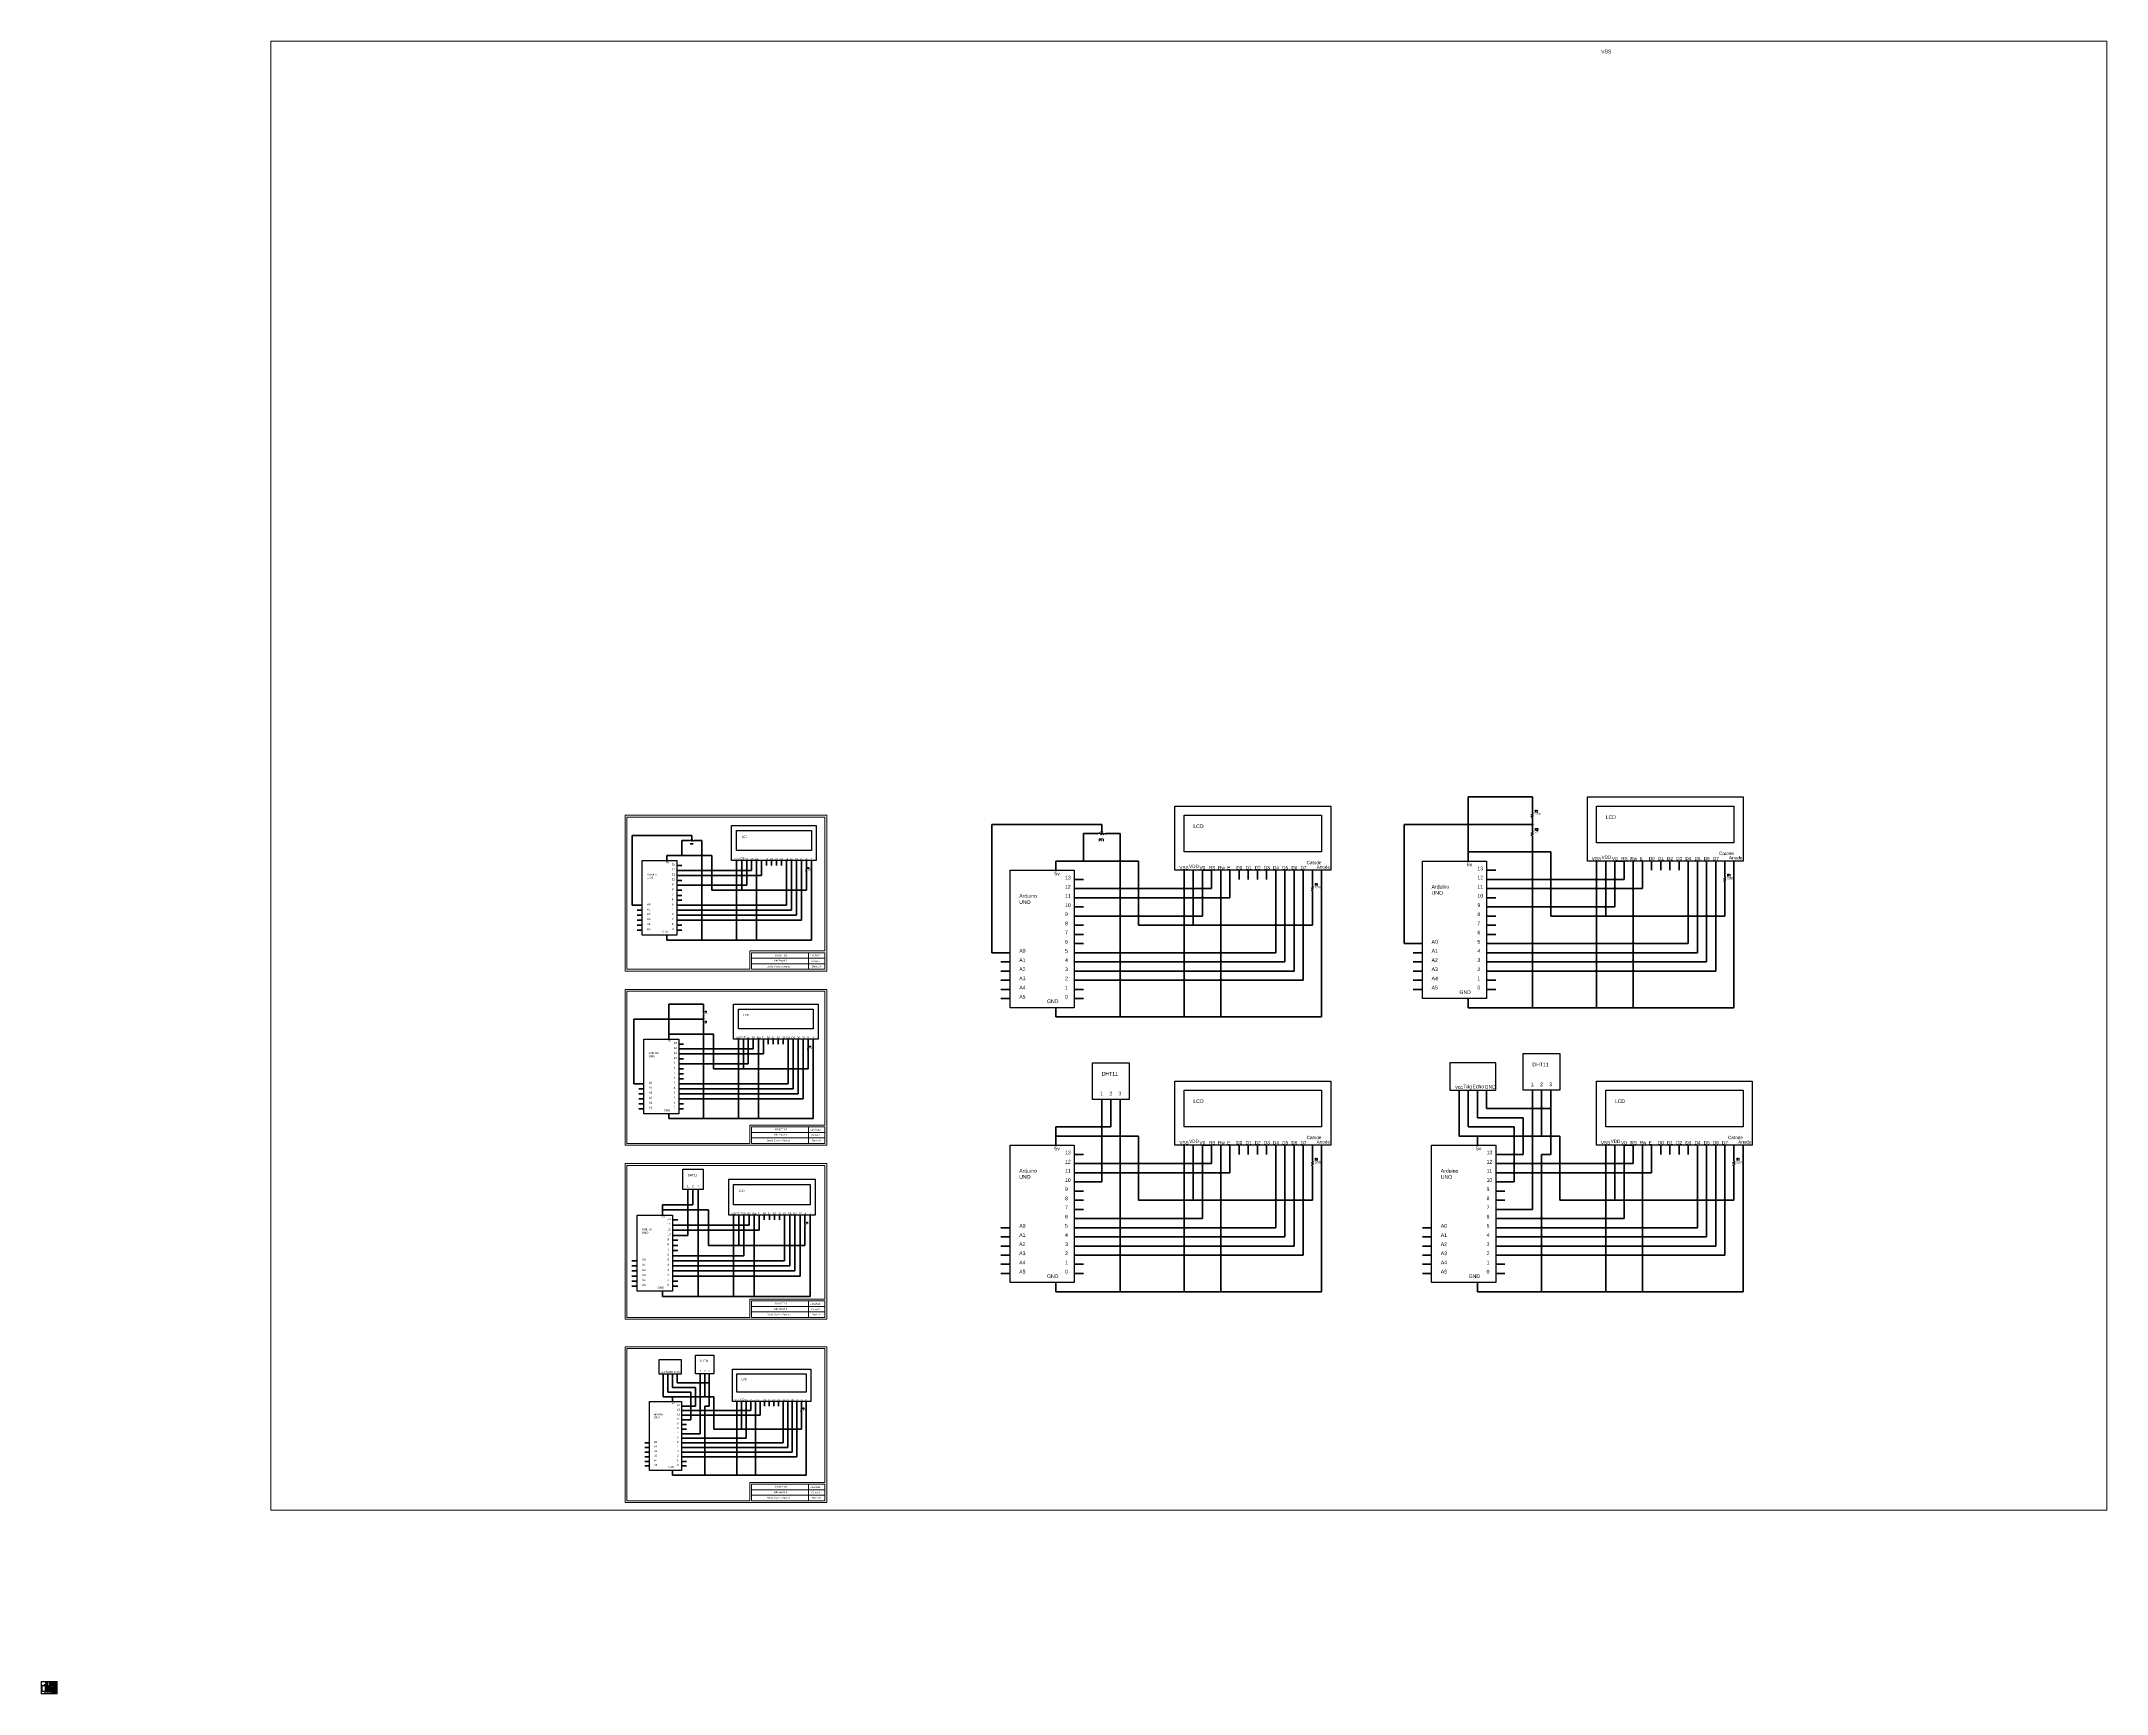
# Paper-space layout 'Layout3' of a CAD drawing. Header units: inches. Extents: x 0 to 1440, y 0 to 1152.
# The model-space entities are those that its viewports show. They can reach past a viewport. Long polylines and large blocks are cut down to what shows.
import ezdxf
from ezdxf.enums import TextEntityAlignment as Align

# ---------------------------------------------------------------- set-up
doc = ezdxf.new("R2010")
doc.units = ezdxf.units.IN
doc.header["$MEASUREMENT"] = 0
for name, color, linetype in [('MISC', 7, 'Continuous'), ('SYMS', 7, 'Continuous'), ('TAGS', 150, 'Continuous'), ('WIRES', 7, 'Continuous')]:
    doc.layers.add(name, color=color, linetype=linetype)
doc.styles.add('AW_TAG', font='txt', dxfattribs={"width": 0.9, "height": 0.109375})
doc.styles.get("Standard").update_dxf_attribs({"font": 'arial.ttf'})
doc.styles.add('WD', font='romans.shx')

# ---------------------------------------------------------------- blocks, each defined once
blk = doc.blocks.new('VRE1')
for p, q in [((-0.06, 0.03), (0.06, 0.09)), ((0.06, -0.03), (-0.06, 0.03)), ((0.06, 0.09), (0, 0.12)), ((-0.06, -0.09), (0.06, -0.03)), ((0, -0.12), (-0.06, -0.09))]:
    blk.add_line(p, q)
at = {"linetype": 'Continuous', "style": 'WD', "flags": 8}
blk.add_attdef('TERM01', text='', height=0.125, dxfattribs=at).set_placement((-0.05, 0.14), align=Align.RIGHT)
at = {"style": 'WD', "flags": 9}
blk.add_attdef('FAMILY', (-0.18, 0.08), '', height=0.01, rotation=90, dxfattribs=at)
at = {"linetype": 'Continuous', "style": 'WD', "flags": 9}
for tag, p in [('CAT', (-0.14, 0.1)), ('MFG', (-0.12, 0.1)), ('ASSYCODE', (-0.09, 0.09))]:
    blk.add_attdef(tag, text='', height=0.01, rotation=90, dxfattribs=at).set_placement(p, align=Align.CENTER)
at = {"color": 7, "style": 'WD', "flags": 1}
for tag, p in [('X2TERM01', (0, 0.12)), ('X8TERM02', (0, -0.12))]:
    blk.add_attdef(tag, p, '', height=0.0125, dxfattribs=at)
at = {"style": 'WD'}
for tag, p, width in [('TAG1', (0.13, 0.16), 0.9), ('RATING1', (0.12, 0.01), 0.7), ('INST', (0.22, 0.49), 0.7), ('LOC', (0.22, 0.32), 0.7), ('RATING2', (0.12, -0.15), 0.7), ('DESC1', (0.13, -0.31), 0.7), ('DESC2', (0.13, -0.46), 0.7)]:
    blk.add_attdef(tag, p, '', height=0.125, dxfattribs=dict(at, width=width))
at = {"linetype": 'Continuous', "style": 'WD', "flags": 8}
blk.add_attdef('TERM02', text='', height=0.125, dxfattribs=at).set_placement((-0.04, -0.15), align=Align.TOP_RIGHT)
blk = doc.blocks.new('HVR1TZR')
for p, q in [((-0.12, 0), (-0.22, 0)), ((-0.12, 0), (-0.09, 0.06)), ((-0.09, 0.06), (-0.03, -0.06)), ((0, 0.06), (-0.03, 0.14)), ((-0.03, 0.14), (0.03, 0.14)), ((-0.03, -0.06), (0.03, 0.06)), ((0.03, 0.14), (0, 0.06)), ((0.03, 0.06), (0.09, -0.06)), ((0.09, -0.06), (0.12, 0)), ((0.12, 0), (0.22, 0))]:
    blk.add_line(p, q)
for centre in [(-0.25, 0), (0.25, 0)]:
    blk.add_circle(centre, 0.0322)
at = {"style": 'WD', "width": 0.7}
for tag, p in [('INST', (-0.09, 0.26)), ('LOC', (-0.09, 0.09))]:
    blk.add_attdef(tag, text='', height=0.125, dxfattribs=at).set_placement(p, align=Align.RIGHT)
at = {"style": 'WD'}
for tag, p, height, flags in [('X4TERM01', (-0.28, 0), 0.0125, 1), ('X2TERM01', (-0.25, 0.03), 0.0125, 1), ('X2TERM03', (0, 0.14), 0.0125, 1), ('FAMILY', (0.2, 0.15), 0.01, 9), ('X2TERM02', (0.25, 0.03), 0.0125, 1), ('X1TERM02', (0.28, 0), 0.0125, 1), ('X8TERM01', (-0.25, -0.03), 0.0125, 1), ('X8TERM02', (0.25, -0.03), 0.0125, 1)]:
    blk.add_attdef(tag, p, '', height=height, dxfattribs=dict(at, flags=flags))
at = {"linetype": 'Continuous', "style": 'WD', "flags": 8}
blk.add_attdef('TERM03', (0.03, 0.06), '', height=0.125, dxfattribs=at)
at = {"style": 'WD', "width": 0.9}
blk.add_attdef('RATING2', (0.06, 0.22), '', height=0.125, dxfattribs=at)
at = {"linetype": 'Continuous', "style": 'WD', "flags": 9}
for tag, p in [('ASSYCODE', (0.22, 0.06)), ('CAT', (0.23, 0.11)), ('MFG', (0.23, 0.09))]:
    blk.add_attdef(tag, text='', height=0.01, dxfattribs=at).set_placement(p, align=Align.CENTER)
at = {"linetype": 'Continuous', "style": 'WD', "flags": 8}
blk.add_attdef('TERM01', text='', height=0.125, dxfattribs=at).set_placement((-0.34, -0.02), align=Align.TOP_RIGHT)
at = {"style": 'WD'}
for tag, width, p in [('RATING1', 0.9, (0, -0.25)), ('DESC1', 0.7, (0, -0.56)), ('DESC2', 0.7, (0, -0.72))]:
    blk.add_attdef(tag, text='', height=0.125, dxfattribs=dict(at, width=width)).set_placement(p, align=Align.CENTER)
blk.add_attdef('TAG1', text='', height=0.125, dxfattribs=at).set_placement((0, -0.41), align=Align.CENTER)
at = {"linetype": 'Continuous', "style": 'WD', "flags": 8}
blk.add_attdef('TERM02', text='', height=0.125, dxfattribs=at).set_placement((0.34, -0.02), align=Align.TOP_LEFT)
blk = doc.blocks.new('WDDOT')
for radius in [0.03, 0.0187, 0.00929]:
    blk.add_circle((0, 0), radius)

msp = doc.modelspace()

# ---------------------------------------------------------------- linework, layer by layer
at = {"lineweight": 9}
for p, q in [((3.4, 47.4), (-7.4, 47.4)), ((-7.4, 47.4), (-7.4, 39.1)), ((3.4, 40.1), (3.4, 47.4)), ((-0.7, 40.1), (3.4, 40.1)), ((-0.7, 39.1), (-0.7, 40.1)), ((-0.6, 40), (3.4, 40)), ((-0.6, 39.1), (-0.6, 40)), ((-0.6, 39.7), (3.4, 39.7)), ((2.5, 39.1), (2.5, 40)), ((3.4, 39.1), (3.4, 40)), ((-7.4, 39.1), (-0.7, 39.1)), ((-1.5, 39.1), (-0.7, 39.1)), ((-0.6, 39.4), (3.4, 39.4)), ((-0.6, 39.1), (3.4, 39.1)), ((-0.6, 39.1), (-0.1, 39.1)), ((3.4, 37.9), (-7.4, 37.9)), ((-7.4, 37.9), (-7.4, 29.6)), ((3.4, 30.6), (3.4, 37.9)), ((-0.7, 30.6), (3.4, 30.6)), ((-0.7, 29.6), (-0.7, 30.6)), ((-0.6, 30.5), (3.4, 30.5)), ((-0.6, 29.6), (-0.6, 30.5)), ((2.5, 29.6), (2.5, 30.5)), ((3.4, 29.6), (3.4, 30.5)), ((-7.4, 29.6), (-0.7, 29.6)), ((-1.5, 29.6), (-0.7, 29.6)), ((-0.6, 30.2), (3.4, 30.2)), ((-0.6, 29.9), (3.4, 29.9)), ((-0.6, 29.6), (3.4, 29.6)), ((-0.6, 29.6), (-0.1, 29.6)), ((3.4, 28.4), (-7.4, 28.4)), ((-7.4, 28.4), (-7.4, 20.1)), ((3.4, 21.1), (3.4, 28.4)), ((-0.7, 21.1), (3.4, 21.1)), ((-0.7, 20.1), (-0.7, 21.1)), ((-0.6, 21), (3.4, 21)), ((-0.6, 20.1), (-0.6, 21)), ((-0.6, 20.7), (3.4, 20.7)), ((-0.6, 20.4), (3.4, 20.4)), ((2.5, 20.1), (2.5, 21)), ((3.4, 20.1), (3.4, 21)), ((-7.4, 20.1), (-0.7, 20.1)), ((-1.5, 20.1), (-0.7, 20.1)), ((-0.6, 20.1), (3.4, 20.1)), ((-0.6, 20.1), (-0.1, 20.1)), ((3.4, 18.4), (-7.4, 18.4)), ((-7.4, 18.4), (-7.4, 10.1)), ((3.4, 11.1), (3.4, 18.4)), ((-0.7, 11.1), (3.4, 11.1)), ((-0.7, 10.1), (-0.7, 11.1)), ((-0.6, 11), (3.4, 11)), ((-0.6, 10.1), (-0.6, 11)), ((-0.6, 10.7), (3.4, 10.7)), ((-0.6, 10.4), (3.4, 10.4)), ((2.5, 10.1), (2.5, 11)), ((3.4, 10.1), (3.4, 11)), ((-7.4, 10.1), (-0.7, 10.1)), ((-1.5, 10.1), (-0.7, 10.1)), ((-0.6, 10.1), (3.4, 10.1)), ((-0.6, 10.1), (-0.1, 10.1))]:
    msp.add_line(p, q, dxfattribs=at)
for points in [[(45, 45), (45, 48.5), (53.5, 48.5), (53.5, 45)], [(22.5, 44.5), (22.5, 48), (31, 48), (31, 44.5)], [(23, 45.5), (23, 47.5), (30.5, 47.5), (30.5, 45.5)], [(45.5, 46), (45.5, 48), (53, 48), (53, 46)], [(13.5, 44.5), (17, 44.5), (17, 37), (13.5, 37)], [(13.5, 44.5), (17, 44.5), (17, 37), (13.5, 37)], [(36, 45), (39.5, 45), (39.5, 37.5), (36, 37.5)], [(36, 45), (39.5, 45), (39.5, 37.5), (36, 37.5)], [(-1.59, 35.29), (-1.59, 37.19), (3.03, 37.19), (3.03, 35.29)], [(-1.32, 35.84), (-1.32, 36.92), (2.75, 36.92), (2.75, 35.84)], [(-6.48, 35.29), (-4.58, 35.29), (-4.58, 31.22), (-6.48, 31.22)], [(-6.48, 35.29), (-4.58, 35.29), (-4.58, 31.22), (-6.48, 31.22)], [(18, 34), (20, 34), (20, 32), (18, 32)], [(40, 34), (37.5, 34), (37.5, 32.5), (40, 32.5)], [(41.5, 34.5), (43.5, 34.5), (43.5, 32.5), (41.5, 32.5)], [(22.5, 29.5), (22.5, 33), (31, 33), (31, 29.5)], [(45.5, 29.5), (45.5, 33), (54, 33), (54, 29.5)], [(23, 30.5), (23, 32.5), (30.5, 32.5), (30.5, 30.5)], [(46, 30.5), (46, 32.5), (53.5, 32.5), (53.5, 30.5)], [(13.5, 29.5), (17, 29.5), (17, 22), (13.5, 22)], [(13.5, 29.5), (17, 29.5), (17, 22), (13.5, 22)], [(36.5, 29.5), (40, 29.5), (40, 22), (36.5, 22)], [(36.5, 29.5), (40, 29.5), (40, 22), (36.5, 22)], [(-4.35, 28.19), (-3.24, 28.19), (-3.24, 27.08), (-4.35, 27.08)], [(-1.85, 25.69), (-1.85, 27.64), (2.87, 27.64), (2.87, 25.69)], [(-1.58, 26.25), (-1.58, 27.36), (2.59, 27.36), (2.59, 26.25)], [(-6.85, 25.69), (-4.91, 25.69), (-4.91, 21.53), (-6.85, 21.53)], [(-6.85, 25.69), (-4.91, 25.69), (-4.91, 21.53), (-6.85, 21.53)], [(-3.66, 18.04), (-2.66, 18.04), (-2.66, 17.03), (-3.66, 17.03)], [(-4.42, 17.79), (-5.67, 17.79), (-5.67, 17.03), (-4.42, 17.03)], [(-1.65, 15.52), (-1.65, 17.28), (2.63, 17.28), (2.63, 15.52)], [(-1.4, 16.03), (-1.4, 17.03), (2.38, 17.03), (2.38, 16.03)], [(-6.18, 15.52), (-4.42, 15.52), (-4.42, 11.75), (-6.18, 11.75)], [(-6.18, 15.52), (-4.42, 15.52), (-4.42, 11.75), (-6.18, 11.75)]]:
    msp.add_lwpolyline(points, close=True)
for points in [[(-7.5, 39), (3.5, 39), (3.5, 47.5), (-7.5, 47.5)], [(-7.5, 29.5), (3.5, 29.5), (3.5, 38), (-7.5, 38)], [(-7.5, 20), (3.5, 20), (3.5, 28.5), (-7.5, 28.5)], [(-7.5, 10), (3.5, 10), (3.5, 18.5), (-7.5, 18.5)]]:
    msp.add_lwpolyline(points, close=True, dxfattribs=at)
at = {"lineweight": 30}
for points in [[(-1.69, 45.04), (-1.69, 46.94), (2.93, 46.94), (2.93, 45.04)], [(-1.42, 45.58), (-1.42, 46.67), (2.66, 46.67), (2.66, 45.58)], [(-6.58, 45.04), (-4.68, 45.04), (-4.68, 40.96), (-6.58, 40.96)], [(-6.58, 45.04), (-4.68, 45.04), (-4.68, 40.96), (-6.58, 40.96)]]:
    msp.add_lwpolyline(points, close=True, dxfattribs=at)
at = {"layer": 'WIRES', "color": 1, "lineweight": 50}
for p, q in [((38.5, 45.5), (38.5, 48.5)), ((38.5, 48.5), (42, 48.5)), ((42, 48.5), (42, 47.62)), ((17.5, 45), (17.5, 46.5)), ((17.5, 46.5), (18.22, 46.5)), ((-5.22, 45.04), (-5.22, 45.31)), ((-5.22, 45.31), (-3.34, 45.31)), ((-4.4, 45.31), (-4.4, 46.12)), ((-4.4, 46.12), (-4.01, 46.12)), ((-3.29, 45.31), (-2.77, 45.31)), ((-2.77, 45.31), (-2.77, 44.25)), ((38.5, 45), (38.5, 45.5)), ((38.5, 45.5), (41.95, 45.5)), ((42.05, 45.5), (43, 45.5)), ((43, 45.5), (43, 43.55)), ((-2.77, 44.19), (-2.77, 43.71)), ((-1.14, 44.76), (-1.14, 45.04)), ((-1.14, 44.76), (-1.14, 44.52)), ((-1.14, 44.47), (-1.14, 44.25)), ((-1.14, 44.19), (-1.14, 43.71)), ((2.39, 45.04), (2.39, 44.76)), ((2.39, 44.76), (2.39, 44.56)), ((2.39, 44.42), (2.39, 44.22)), ((2.39, 43.41), (2.39, 44.22)), ((16, 44.5), (16, 45)), ((16, 45), (19.45, 45)), ((19.55, 45), (20.5, 45)), ((20.5, 45), (20.5, 43.05)), ((23.5, 44), (23.5, 44.5)), ((23.5, 44), (23.5, 43.55)), ((30, 44.5), (30, 44)), ((30, 44), (30, 43.62)), ((46, 44.5), (46, 45)), ((46, 44.5), (46, 44.05)), ((46, 43.95), (46, 43.55)), ((52.5, 45), (52.5, 44.5)), ((52.5, 44.5), (52.5, 44.12)), ((-2.77, 43.65), (-2.77, 43.41)), ((-2.77, 43.41), (-0.36, 43.41)), ((-1.14, 43.65), (-1.14, 43.41)), ((-0.3, 43.41), (1.27, 43.41)), ((1.33, 43.41), (1.54, 43.41)), ((1.6, 43.41), (1.82, 43.41)), ((1.87, 43.41), (2.09, 43.41)), ((2.14, 43.41), (2.39, 43.41)), ((20.5, 42.95), (20.5, 42.05)), ((23.5, 43.45), (23.5, 43.05)), ((23.5, 42.95), (23.5, 42.05)), ((30, 43.38), (30, 43)), ((30, 41.5), (30, 43)), ((43, 43.45), (43, 42.55)), ((46, 43.45), (46, 42.55)), ((52.5, 43.88), (52.5, 43.5)), ((52.5, 42), (52.5, 43.5)), ((20.5, 41.95), (20.5, 41.5)), ((23.5, 41.95), (23.5, 41.5)), ((43, 42.45), (43, 42)), ((43, 42), (47.45, 42)), ((46, 42.45), (46, 42)), ((47.55, 42), (50.45, 42)), ((50.55, 42), (50.95, 42)), ((51.05, 42), (51.45, 42)), ((51.55, 42), (51.95, 42)), ((52.05, 42), (52.5, 42)), ((20.5, 41.5), (24.95, 41.5)), ((25.05, 41.5), (27.95, 41.5)), ((28.05, 41.5), (28.45, 41.5)), ((28.55, 41.5), (28.95, 41.5)), ((29.05, 41.5), (29.45, 41.5)), ((29.55, 41.5), (30, 41.5)), ((-5.12, 35.56), (-5.12, 37.19)), ((-5.12, 37.19), (-3.22, 37.19)), ((-3.22, 37.19), (-3.22, 36.72)), ((-5.12, 35.29), (-5.12, 35.56)), ((-5.12, 35.56), (-3.25, 35.56)), ((-3.19, 35.56), (-2.68, 35.56)), ((-2.68, 35.56), (-2.68, 34.5)), ((-1.05, 35.02), (-1.05, 35.29)), ((-1.05, 35.02), (-1.05, 34.78)), ((2.48, 35.29), (2.48, 35.02)), ((2.48, 35.02), (2.48, 34.82)), ((-2.68, 34.45), (-2.68, 33.96)), ((-2.68, 33.91), (-2.68, 33.66)), ((-1.05, 34.72), (-1.05, 34.5)), ((-1.05, 34.45), (-1.05, 33.96)), ((-1.05, 33.91), (-1.05, 33.66)), ((2.48, 34.68), (2.48, 34.48)), ((2.48, 33.66), (2.48, 34.48)), ((-2.68, 33.66), (-0.26, 33.66)), ((-0.21, 33.66), (1.37, 33.66)), ((1.42, 33.66), (1.64, 33.66)), ((1.69, 33.66), (1.91, 33.66)), ((1.97, 33.66), (2.18, 33.66)), ((2.24, 33.66), (2.48, 33.66)), ((38, 32), (38, 30)), ((42.5, 32), (42.5, 30)), ((16, 30), (16, 30.5)), ((16, 30.5), (19, 30.5)), ((19, 30.5), (19, 31.5)), ((16, 29.5), (16, 30)), ((16, 30), (19.45, 30)), ((19.55, 30), (20.5, 30)), ((20.5, 30), (20.5, 28.05)), ((23.5, 29), (23.5, 29.5)), ((30, 29.5), (30, 29)), ((39, 30), (38, 30)), ((39, 29.5), (39, 30)), ((39, 30), (42.45, 30)), ((42, 30), (43, 30)), ((42.55, 30), (43.5, 30)), ((43.5, 30), (43.5, 28.05)), ((46.5, 29), (46.5, 29.5)), ((53, 29.5), (53, 29)), ((23.5, 29), (23.5, 28.55)), ((23.5, 28.45), (23.5, 28.05)), ((30, 29), (30, 28.62)), ((30, 28.38), (30, 28)), ((46.5, 29), (46.5, 28.55)), ((46.5, 28.45), (46.5, 28.05)), ((53, 29), (53, 28.62)), ((53, 28.38), (53, 28)), ((20.5, 27.95), (20.5, 27.05)), ((20.5, 27.5), (20.5, 27)), ((23.5, 27.95), (23.5, 27.05)), ((23.5, 27.5), (23.5, 26.5)), ((30, 26.5), (30, 28)), ((43.5, 27.95), (43.5, 27.05)), ((43.5, 27.5), (43.5, 26.5)), ((46.5, 27.95), (46.5, 27.05)), ((46.5, 27.5), (46.5, 26.5)), ((53, 26.5), (53, 28)), ((-5.46, 25.97), (-5.46, 26.25)), ((-5.46, 26.25), (-3.8, 26.25)), ((-5.46, 25.69), (-5.46, 25.97)), ((-5.46, 25.97), (-3.55, 25.97)), ((-3.8, 26.25), (-3.8, 26.81)), ((-3.49, 25.97), (-2.96, 25.97)), ((-2.96, 25.97), (-2.96, 24.89)), ((20.5, 27), (20.5, 26.5)), ((20.5, 26.5), (24.95, 26.5)), ((25.05, 26.5), (27.95, 26.5)), ((28.05, 26.5), (28.45, 26.5)), ((28.55, 26.5), (28.95, 26.5)), ((29.05, 26.5), (29.45, 26.5)), ((29.55, 26.5), (30, 26.5)), ((43.5, 26.5), (47.95, 26.5)), ((48.05, 26.5), (50.95, 26.5)), ((51.05, 26.5), (51.45, 26.5)), ((51.55, 26.5), (51.95, 26.5)), ((52.05, 26.5), (52.45, 26.5)), ((52.55, 26.5), (53, 26.5)), ((-2.96, 24.83), (-2.96, 24.33)), ((-1.3, 25.42), (-1.3, 25.69)), ((-1.3, 25.42), (-1.3, 25.17)), ((-1.3, 25.11), (-1.3, 24.89)), ((-1.3, 24.83), (-1.3, 24.33)), ((2.31, 25.69), (2.31, 25.42)), ((2.31, 25.42), (2.31, 25.21)), ((2.31, 25.07), (2.31, 24.86)), ((2.31, 24.03), (2.31, 24.86)), ((-2.96, 24.58), (-2.96, 24.31)), ((-2.96, 24.31), (-2.96, 24.03)), ((-2.96, 24.03), (-0.49, 24.03)), ((-1.3, 24.58), (-1.3, 24.03)), ((-0.44, 24.03), (1.17, 24.03)), ((1.23, 24.03), (1.45, 24.03)), ((1.51, 24.03), (1.73, 24.03)), ((1.79, 24.03), (2.01, 24.03)), ((2.06, 24.03), (2.31, 24.03)), ((-5.42, 16.78), (-5.42, 15.77)), ((-3.16, 16.78), (-3.16, 15.77)), ((-4.92, 15.77), (-5.42, 15.77)), ((-4.92, 15.52), (-4.92, 15.77)), ((-4.92, 15.77), (-3.18, 15.77)), ((-3.41, 15.77), (-2.91, 15.77)), ((-3.13, 15.77), (-2.66, 15.77)), ((-2.66, 15.77), (-2.66, 14.79)), ((-2.66, 14.74), (-2.66, 14.29)), ((-1.15, 15.27), (-1.15, 15.52)), ((-1.15, 15.27), (-1.15, 15.04)), ((-1.15, 14.99), (-1.15, 14.79)), ((-1.15, 14.74), (-1.15, 14.29)), ((2.12, 15.52), (2.12, 15.27)), ((2.12, 15.27), (2.12, 15.08)), ((2.12, 14.96), (2.12, 14.77)), ((2.12, 14.01), (2.12, 14.77)), ((-2.66, 14.52), (-2.66, 14.01)), ((-2.66, 14.01), (-0.42, 14.01)), ((-1.15, 14.52), (-1.15, 14.01)), ((-0.37, 14.01), (1.09, 14.01)), ((1.14, 14.01), (1.34, 14.01)), ((1.39, 14.01), (1.6, 14.01)), ((1.65, 14.01), (1.85, 14.01)), ((1.9, 14.01), (2.12, 14.01))]:
    msp.add_line(p, q, dxfattribs=at)
at = {"layer": 'WIRES', "lineweight": 50}
for p, q in [((42, 47.38), (42, 47)), ((18.78, 46.5), (19.5, 46.5)), ((19.5, 44.5), (19.5, 46.5)), ((42, 46.62), (42, 47)), ((42, 45), (42, 46.38)), ((-5.22, 45.04), (-5.22, 45.31)), ((-3.71, 46.12), (-3.32, 46.12)), ((-3.32, 45.04), (-3.32, 46.12)), ((38.5, 45), (38.5, 45.5)), ((-4.68, 44.76), (-4.4, 44.76)), ((-4.68, 44.76), (-4.4, 44.76)), ((-4.68, 43.95), (-4.4, 43.95)), ((-4.68, 43.95), (-4.4, 43.95)), ((-3.32, 42.86), (-3.32, 45.04)), ((-1.42, 44.76), (-1.42, 45.04)), ((-1.42, 44.76), (-1.42, 44.52)), ((-1.42, 44.47), (-1.42, 44.25)), ((-1.42, 44.19), (-1.42, 43.71)), ((-0.33, 44.76), (-0.33, 45.04)), ((-0.33, 44.76), (-0.33, 44.25)), ((-0.33, 44.19), (-0.33, 40.69)), ((0.21, 44.76), (0.21, 45.04)), ((0.49, 44.76), (0.49, 45.04)), ((0.76, 44.76), (0.76, 45.04)), ((1.03, 44.76), (1.03, 45.04)), ((2.66, 45.04), (2.66, 44.76)), ((2.66, 44.76), (2.66, 40.69)), ((16, 44.5), (16, 45)), ((17, 44), (17.5, 44)), ((17, 44), (17.5, 44)), ((19.5, 40.5), (19.5, 44.5)), ((23, 44), (23, 44.5)), ((23, 44), (23, 43.55)), ((24, 44.5), (24.5, 44.5)), ((25, 44), (25, 44.5)), ((25, 44), (25, 43.05)), ((26, 44), (26, 44.5)), ((26.5, 44), (26.5, 44.5)), ((27, 44), (27, 44.5)), ((27.5, 44), (27.5, 44.5)), ((30.5, 44.5), (30.5, 44)), ((30.5, 44), (30.5, 36.5)), ((39.5, 44.5), (40, 44.5)), ((39.5, 44.5), (40, 44.5)), ((42, 41), (42, 45)), ((45.5, 44.5), (45.5, 45)), ((45.5, 44.5), (45.5, 44.05)), ((45.5, 43.95), (45.5, 43.55)), ((46.5, 45), (47, 45)), ((47.5, 44.5), (47.5, 45)), ((47.5, 44.5), (47.5, 43.55)), ((48.5, 44.5), (48.5, 45)), ((49, 44.5), (49, 45)), ((49.5, 44.5), (49.5, 45)), ((50, 44.5), (50, 45)), ((53, 45), (53, 44.5)), ((53, 44.5), (53, 37)), ((-4.68, 43.41), (-4.4, 43.41)), ((-4.68, 43.41), (-4.4, 43.41)), ((-4.68, 43.13), (-4.4, 43.13)), ((-4.68, 43.13), (-4.4, 43.13)), ((-4.68, 42.86), (-4.4, 42.86)), ((-4.68, 42.86), (-4.4, 42.86)), ((-3.32, 42.98), (-3.32, 40.69)), ((-1.42, 43.65), (-1.42, 43.43)), ((-1.42, 43.38), (-1.42, 42.62)), ((23, 43.45), (23, 43.05)), ((23, 42.95), (23, 42.05)), ((25, 42.95), (25, 36.5)), ((39.5, 43), (40, 43)), ((39.5, 43), (40, 43)), ((45.5, 43.45), (45.5, 42.55)), ((47.5, 43.45), (47.5, 37)), ((-6.85, 42.59), (-7.12, 42.59)), ((-6.58, 42.59), (-6.85, 42.59)), ((-6.58, 42.32), (-6.85, 42.32)), ((-6.58, 42.32), (-6.85, 42.32)), ((-6.58, 42.05), (-6.85, 42.05)), ((-6.58, 42.05), (-6.85, 42.05)), ((-6.58, 41.78), (-6.85, 41.78)), ((-6.58, 41.78), (-6.85, 41.78)), ((-1.42, 42.56), (-1.42, 42.35)), ((-1.42, 42.29), (-1.42, 42.08)), ((-1.42, 42.02), (-1.42, 41.8)), ((-1.42, 41.75), (-1.42, 40.69)), ((17, 42.5), (17.5, 42.5)), ((17, 42.5), (17.5, 42.5)), ((23, 41.95), (23, 41.55)), ((39.5, 42), (40, 42)), ((39.5, 42), (40, 42)), ((45.5, 42.45), (45.5, 42.05)), ((45.5, 41.95), (45.5, 40.55)), ((-6.58, 41.51), (-6.85, 41.51)), ((-6.58, 41.51), (-6.85, 41.51)), ((-6.58, 41.23), (-6.85, 41.23)), ((-6.58, 41.23), (-6.85, 41.23)), ((-5.22, 40.96), (-5.22, 40.69)), ((-5.22, 40.96), (-5.22, 40.69)), ((-3.32, 40.69), (-5.22, 40.69)), ((-4.68, 41.51), (-4.4, 41.51)), ((-4.68, 41.51), (-4.4, 41.51)), ((-4.68, 41.23), (-4.4, 41.23)), ((-4.68, 41.23), (-4.4, 41.23)), ((-3.32, 40.69), (-2.77, 40.69)), ((-0.33, 40.69), (-3.02, 40.69)), ((2.66, 40.69), (-0.33, 40.69)), ((17, 41.5), (17.5, 41.5)), ((17, 41.5), (17.5, 41.5)), ((17, 41), (17.5, 41)), ((17, 41), (17.5, 41)), ((19.5, 40.72), (19.5, 36.5)), ((23, 41.45), (23, 40.05)), ((39.5, 41.5), (40, 41.5)), ((39.5, 41.5), (40, 41.5)), ((39.5, 41), (40, 41)), ((39.5, 41), (40, 41)), ((42, 41.22), (42, 37)), ((13, 40), (12.5, 40)), ((13.5, 40), (13, 40)), ((13.5, 39.5), (13, 39.5)), ((13.5, 39.5), (13, 39.5)), ((17, 40.5), (17.5, 40.5)), ((17, 40.5), (17.5, 40.5)), ((23, 39.95), (23, 39.55)), ((23, 39.45), (23, 39.05)), ((35.5, 40.5), (35, 40.5)), ((36, 40.5), (35.5, 40.5)), ((36, 40), (35.5, 40)), ((36, 40), (35.5, 40)), ((36, 39.5), (35.5, 39.5)), ((36, 39.5), (35.5, 39.5)), ((45.5, 40.45), (45.5, 40.05)), ((45.5, 39.95), (45.5, 39.55)), ((45.5, 39.45), (45.5, 39.05)), ((13.5, 39), (13, 39)), ((13.5, 39), (13, 39)), ((13.5, 38.5), (13, 38.5)), ((13.5, 38.5), (13, 38.5)), ((23, 38.95), (23, 38.55)), ((23, 38.45), (23, 36.5)), ((36, 39), (35.5, 39)), ((36, 39), (35.5, 39)), ((36, 38.5), (35.5, 38.5)), ((36, 38.5), (35.5, 38.5)), ((39.5, 38.5), (40, 38.5)), ((39.5, 38.5), (40, 38.5)), ((45.5, 38.95), (45.5, 37)), ((13.5, 38), (13, 38)), ((13.5, 38), (13, 38)), ((13.5, 37.5), (13, 37.5)), ((13.5, 37.5), (13, 37.5)), ((17, 38), (17.5, 38)), ((17, 38), (17.5, 38)), ((17, 37.5), (17.5, 37.5)), ((17, 37.5), (17.5, 37.5)), ((36, 38), (35.5, 38)), ((36, 38), (35.5, 38)), ((38.5, 37.5), (38.5, 37)), ((38.5, 37.5), (38.5, 37)), ((39.5, 38), (40, 38)), ((39.5, 38), (40, 38)), ((-3.22, 36.58), (-3.22, 36.38)), ((-3.22, 36.17), (-3.22, 36.38)), ((16, 37), (16, 36.5)), ((16, 37), (16, 36.5)), ((19.5, 36.5), (16, 36.5)), ((19.5, 36.5), (20.5, 36.5)), ((25, 36.5), (20.05, 36.5)), ((30.5, 36.5), (25, 36.5)), ((42, 37), (38.5, 37)), ((42, 37), (43, 37)), ((47.5, 37), (42.55, 37)), ((53, 37), (47.5, 37)), ((-5.12, 35.29), (-5.12, 35.56)), ((-4.58, 35.02), (-4.31, 35.02)), ((-4.58, 35.02), (-4.31, 35.02)), ((-3.22, 35.29), (-3.22, 36.04)), ((-3.22, 33.12), (-3.22, 35.29)), ((-1.32, 35.02), (-1.32, 35.29)), ((-1.32, 35.02), (-1.32, 34.78)), ((-0.23, 35.02), (-0.23, 35.29)), ((-0.23, 35.02), (-0.23, 34.5)), ((0.31, 35.02), (0.31, 35.29)), ((0.58, 35.02), (0.58, 35.29)), ((0.85, 35.02), (0.85, 35.29)), ((1.12, 35.02), (1.12, 35.29)), ((2.75, 35.29), (2.75, 35.02)), ((2.75, 35.02), (2.75, 30.95)), ((-4.58, 34.21), (-4.31, 34.21)), ((-4.58, 34.21), (-4.31, 34.21)), ((-1.32, 34.72), (-1.32, 34.5)), ((-1.32, 34.45), (-1.32, 33.96)), ((-1.32, 33.91), (-1.32, 33.69)), ((-0.23, 34.45), (-0.23, 30.95)), ((-6.75, 32.85), (-7.02, 32.85)), ((-6.48, 32.85), (-6.75, 32.85)), ((-4.58, 33.66), (-4.31, 33.66)), ((-4.58, 33.66), (-4.31, 33.66)), ((-4.58, 33.39), (-4.31, 33.39)), ((-4.58, 33.39), (-4.31, 33.39)), ((-4.58, 33.12), (-4.31, 33.12)), ((-4.58, 33.12), (-4.31, 33.12)), ((-3.22, 33.24), (-3.22, 30.95)), ((-1.32, 33.64), (-1.32, 32.87)), ((-1.32, 32.82), (-1.32, 32.6)), ((-6.48, 32.58), (-6.75, 32.58)), ((-6.48, 32.58), (-6.75, 32.58)), ((-6.48, 32.3), (-6.75, 32.3)), ((-6.48, 32.3), (-6.75, 32.3)), ((-6.48, 32.03), (-6.75, 32.03)), ((-6.48, 32.03), (-6.75, 32.03)), ((-6.48, 31.76), (-6.75, 31.76)), ((-6.48, 31.76), (-6.75, 31.76)), ((-4.58, 31.76), (-4.31, 31.76)), ((-4.58, 31.76), (-4.31, 31.76)), ((-1.32, 32.55), (-1.32, 32.33)), ((-1.32, 32.28), (-1.32, 32.06)), ((-1.32, 32.01), (-1.32, 30.95)), ((18.5, 32), (18.5, 31.5)), ((19, 32), (19, 31.5)), ((19.5, 32), (19.5, 31.5)), ((38, 32.5), (38, 32)), ((38.5, 32.5), (38.5, 32)), ((39, 32.5), (39, 32)), ((39.5, 32.5), (39.5, 32)), ((39.5, 32), (39.5, 31.5)), ((42, 32.5), (42, 32)), ((42.5, 32.5), (42.5, 32)), ((43, 32.5), (43, 32)), ((43, 30.05), (43, 32)), ((-6.48, 31.49), (-6.75, 31.49)), ((-6.48, 31.49), (-6.75, 31.49)), ((-5.12, 31.22), (-5.12, 30.95)), ((-5.12, 31.22), (-5.12, 30.95)), ((-3.22, 30.95), (-5.12, 30.95)), ((-4.58, 31.49), (-4.31, 31.49)), ((-4.58, 31.49), (-4.31, 31.49)), ((-3.22, 30.95), (-2.68, 30.95)), ((-0.23, 30.95), (-2.92, 30.95)), ((2.75, 30.95), (-0.23, 30.95)), ((19.5, 31), (19.5, 31.5)), ((19.5, 31), (19.5, 30.5)), ((19.5, 29.5), (19.5, 30.88)), ((39.5, 31.5), (41.95, 31.5)), ((42.05, 31.5), (42.45, 31.5)), ((42.55, 31.5), (43, 31.5)), ((16, 29.5), (16, 30)), ((19.5, 25.5), (19.5, 29.5)), ((23, 29), (23, 29.5)), ((24, 29.5), (24.5, 29.5)), ((25, 29), (25, 29.5)), ((26, 29), (26, 29.5)), ((26.5, 29), (26.5, 29.5)), ((27, 29), (27, 29.5)), ((27.5, 29), (27.5, 29.5)), ((30.5, 29.5), (30.5, 29)), ((43, 29), (43, 29.95)), ((46, 29), (46, 29.5)), ((47, 29.5), (47.5, 29.5)), ((48, 29), (48, 29.5)), ((49, 29), (49, 29.5)), ((49.5, 29), (49.5, 29.5)), ((50, 29), (50, 29.5)), ((50.5, 29), (50.5, 29.5)), ((53.5, 29.5), (53.5, 29)), ((17, 29), (17.5, 29)), ((17, 29), (17.5, 29)), ((23, 29), (23, 28.55)), ((23, 28.45), (23, 28.05)), ((25, 29), (25, 28.05)), ((30.5, 29), (30.5, 21.5)), ((42.5, 25.5), (42.5, 29)), ((42.5, 29), (43, 29)), ((46, 29), (46, 28.55)), ((46, 28.45), (46, 28.05)), ((48, 29), (48, 28.05)), ((53.5, 29), (53.5, 21.5)), ((-4.08, 27.08), (-4.08, 26.81)), ((-3.8, 27.08), (-3.8, 26.81)), ((-3.52, 27.08), (-3.52, 26.81)), ((23, 27.95), (23, 27.05)), ((23, 26.95), (23, 27.5)), ((25, 27.95), (25, 21.5)), ((46, 27.95), (46, 27.05)), ((46, 26.95), (46, 27.5)), ((48, 27.95), (48, 21.5)), ((-5.46, 25.69), (-5.46, 25.97)), ((-3.52, 26.53), (-3.52, 26.81)), ((-3.52, 26.53), (-3.52, 26.25)), ((-3.52, 25.69), (-3.52, 26.46)), ((17, 27), (17.5, 27)), ((17, 26.5), (17.5, 26.5)), ((17, 26.5), (17.5, 26.5)), ((17, 26), (17.5, 26)), ((17, 26), (17.5, 26)), ((23, 26.95), (23, 26.55)), ((23, 26.45), (23, 25.05)), ((40, 27), (40.5, 27)), ((40, 26.5), (40.5, 26.5)), ((40, 26.5), (40.5, 26.5)), ((46, 26.95), (46, 26.55)), ((46, 26.45), (46, 25.05)), ((-4.91, 25.42), (-4.63, 25.42)), ((-4.91, 25.42), (-4.63, 25.42)), ((-3.52, 23.47), (-3.52, 25.69)), ((-1.58, 25.42), (-1.58, 25.69)), ((-1.58, 25.42), (-1.58, 25.17)), ((-1.58, 25.11), (-1.58, 24.89)), ((-1.58, 24.83), (-1.58, 24.33)), ((-0.46, 25.42), (-0.46, 25.69)), ((-0.46, 25.42), (-0.46, 24.89)), ((-0.46, 24.83), (-0.46, 21.25)), ((0.09, 25.42), (0.09, 25.69)), ((0.37, 25.42), (0.37, 25.69)), ((0.65, 25.42), (0.65, 25.69)), ((0.92, 25.42), (0.92, 25.69)), ((2.59, 25.69), (2.59, 25.42)), ((2.59, 25.42), (2.59, 21.25)), ((13.5, 25), (13, 25)), ((13.5, 25), (13, 25)), ((19.5, 25.72), (19.5, 21.5)), ((23, 24.95), (23, 24.55)), ((36.5, 25), (36, 25)), ((36.5, 25), (36, 25)), ((42.5, 25.72), (42.5, 21.5)), ((46, 24.95), (46, 24.55)), ((-4.91, 24.31), (-4.63, 24.31)), ((-4.91, 24.03), (-4.63, 24.03)), ((-4.91, 24.03), (-4.63, 24.03)), ((-4.91, 23.75), (-4.63, 23.75)), ((-4.91, 23.75), (-4.63, 23.75)), ((-1.58, 24.28), (-1.58, 24.58)), ((-1.58, 24.28), (-1.58, 24.06)), ((-1.58, 24), (-1.58, 23.22)), ((13.5, 24.5), (13, 24.5)), ((13.5, 24.5), (13, 24.5)), ((13.5, 24), (13, 24)), ((13.5, 24), (13, 24)), ((23, 24.45), (23, 24.05)), ((23, 23.95), (23, 23.55)), ((36.5, 24.5), (36, 24.5)), ((36.5, 24.5), (36, 24.5)), ((36.5, 24), (36, 24)), ((36.5, 24), (36, 24)), ((46, 24.45), (46, 24.05)), ((46, 23.95), (46, 23.55)), ((-6.85, 23.19), (-7.13, 23.19)), ((-6.85, 23.19), (-7.13, 23.19)), ((-6.85, 22.92), (-7.13, 22.92)), ((-6.85, 22.92), (-7.13, 22.92)), ((-6.85, 22.64), (-7.13, 22.64)), ((-6.85, 22.64), (-7.13, 22.64)), ((-3.52, 23.59), (-3.52, 21.25)), ((-1.58, 23.17), (-1.58, 22.94)), ((-1.58, 22.89), (-1.58, 22.67)), ((-1.58, 22.61), (-1.58, 22.39)), ((13.5, 23.5), (13, 23.5)), ((13.5, 23.5), (13, 23.5)), ((13.5, 23), (13, 23)), ((13.5, 23), (13, 23)), ((17, 23), (17.5, 23)), ((17, 23), (17.5, 23)), ((23, 23.45), (23, 21.5)), ((36.5, 23.5), (36, 23.5)), ((36.5, 23.5), (36, 23.5)), ((36.5, 23), (36, 23)), ((36.5, 23), (36, 23)), ((40, 23), (40.5, 23)), ((40, 23), (40.5, 23)), ((46, 23.45), (46, 21.5)), ((-6.85, 22.36), (-7.13, 22.36)), ((-6.85, 22.36), (-7.13, 22.36)), ((-6.85, 22.08), (-7.13, 22.08)), ((-6.85, 22.08), (-7.13, 22.08)), ((-6.85, 21.81), (-7.13, 21.81)), ((-6.85, 21.81), (-7.13, 21.81)), ((-5.46, 21.53), (-5.46, 21.25)), ((-5.46, 21.53), (-5.46, 21.25)), ((-4.91, 22.08), (-4.63, 22.08)), ((-4.91, 22.08), (-4.63, 22.08)), ((-4.91, 21.81), (-4.63, 21.81)), ((-4.91, 21.81), (-4.63, 21.81)), ((-1.58, 22.33), (-1.58, 21.25)), ((13.5, 22.5), (13, 22.5)), ((13.5, 22.5), (13, 22.5)), ((16, 22), (16, 21.5)), ((16, 22), (16, 21.5)), ((19.5, 21.5), (16, 21.5)), ((17, 22.5), (17.5, 22.5)), ((17, 22.5), (17.5, 22.5)), ((19.5, 21.5), (20.5, 21.5)), ((25, 21.5), (20.05, 21.5)), ((30.5, 21.5), (25, 21.5)), ((36.5, 22.5), (36, 22.5)), ((36.5, 22.5), (36, 22.5)), ((39, 22), (39, 21.5)), ((39, 22), (39, 21.5)), ((42.5, 21.5), (39, 21.5)), ((40, 22.5), (40.5, 22.5)), ((40, 22.5), (40.5, 22.5)), ((42.5, 21.5), (43.5, 21.5)), ((48, 21.5), (43.05, 21.5)), ((53.5, 21.5), (48, 21.5)), ((-3.52, 21.25), (-5.46, 21.25)), ((-3.52, 21.25), (-2.96, 21.25)), ((-0.46, 21.25), (-3.21, 21.25)), ((2.59, 21.25), (-0.46, 21.25)), ((-5.42, 17.03), (-5.42, 16.78)), ((-5.17, 17.03), (-5.17, 16.78)), ((-4.92, 17.03), (-4.92, 16.78)), ((-4.67, 17.03), (-4.67, 16.78)), ((-3.41, 17.03), (-3.41, 16.78)), ((-3.16, 17.03), (-3.16, 16.78)), ((-2.91, 17.03), (-2.91, 16.78)), ((-4.67, 16.78), (-4.67, 16.53)), ((-4.67, 16.53), (-3.44, 16.53)), ((-3.38, 16.53), (-3.18, 16.53)), ((-3.13, 16.53), (-2.91, 16.53)), ((-2.91, 15.8), (-2.91, 16.78)), ((-3.16, 13.51), (-3.16, 15.27)), ((-3.16, 15.27), (-2.91, 15.27)), ((-2.91, 15.27), (-2.91, 15.75)), ((-1.4, 15.27), (-1.4, 15.52)), ((-1.4, 15.27), (-1.4, 15.04)), ((-1.4, 14.99), (-1.4, 14.79)), ((-1.4, 14.74), (-1.4, 14.29)), ((-0.39, 15.27), (-0.39, 15.52)), ((-0.39, 15.27), (-0.39, 14.79)), ((-0.39, 14.74), (-0.39, 11.5)), ((0.11, 15.27), (0.11, 15.52)), ((0.36, 15.27), (0.36, 15.52)), ((0.61, 15.27), (0.61, 15.52)), ((0.87, 15.27), (0.87, 15.52)), ((2.38, 15.52), (2.38, 15.27)), ((2.38, 15.27), (2.38, 11.5)), ((-4.42, 14.26), (-4.16, 14.26)), ((-4.42, 14.01), (-4.16, 14.01)), ((-4.42, 14.01), (-4.16, 14.01)), ((-3.16, 13.62), (-3.16, 11.5)), ((-1.4, 14.24), (-1.4, 14.52)), ((-1.4, 14.24), (-1.4, 14.04)), ((-1.4, 13.99), (-1.4, 13.28)), ((-6.18, 13.26), (-6.43, 13.26)), ((-6.18, 13.26), (-6.43, 13.26)), ((-6.18, 13.01), (-6.43, 13.01)), ((-6.18, 13.01), (-6.43, 13.01)), ((-6.18, 12.76), (-6.43, 12.76)), ((-6.18, 12.76), (-6.43, 12.76)), ((-6.18, 12.5), (-6.43, 12.5)), ((-6.18, 12.5), (-6.43, 12.5)), ((-1.4, 13.23), (-1.4, 13.03)), ((-1.4, 12.98), (-1.4, 12.78)), ((-1.4, 12.73), (-1.4, 12.53)), ((-1.4, 12.48), (-1.4, 11.5)), ((-6.18, 12.25), (-6.43, 12.25)), ((-6.18, 12.25), (-6.43, 12.25)), ((-6.18, 12), (-6.43, 12)), ((-6.18, 12), (-6.43, 12)), ((-4.92, 11.75), (-4.92, 11.5)), ((-4.92, 11.75), (-4.92, 11.5)), ((-3.16, 11.5), (-4.92, 11.5)), ((-4.42, 12.25), (-4.16, 12.25)), ((-4.42, 12.25), (-4.16, 12.25)), ((-4.42, 12), (-4.16, 12)), ((-4.42, 12), (-4.16, 12)), ((-3.16, 11.5), (-2.66, 11.5)), ((-0.39, 11.5), (-2.88, 11.5)), ((2.38, 11.5), (-0.39, 11.5))]:
    msp.add_line(p, q, dxfattribs=at)
at = {"layer": 'WIRES', "color": 5, "lineweight": 50}
for p, q in [((-7.12, 42.59), (-7.12, 46.39)), ((-7.12, 46.39), (-3.86, 46.39)), ((-3.86, 46.39), (-3.86, 46.2)), ((-4.68, 44.49), (-4.4, 44.49)), ((-4.68, 44.22), (-4.4, 44.22)), ((-4.4, 44.49), (-3.34, 44.49)), ((-4.4, 44.22), (-3.34, 44.22)), ((-3.29, 44.49), (-2.8, 44.49)), ((-3.29, 44.22), (-0.9, 44.22)), ((-2.75, 44.49), (-1.17, 44.49)), ((-1.42, 44.49), (-0.9, 44.49)), ((-0.85, 44.49), (-0.6, 44.49)), ((-0.85, 44.22), (-0.06, 44.22)), ((-0.6, 44.76), (-0.6, 45.04)), ((-0.6, 44.49), (-0.6, 44.76)), ((-0.06, 44.76), (-0.06, 45.04)), ((-0.06, 44.22), (-0.06, 44.76)), ((2.12, 45.04), (2.12, 44.76)), ((2.12, 41.78), (2.12, 44.76)), ((25.5, 44), (25.5, 44.5)), ((25.5, 43), (25.5, 44)), ((48, 44.5), (48, 45)), ((48, 43.5), (48, 44.5)), ((17, 43), (17.5, 43)), ((17.5, 43), (19.45, 43)), ((19.55, 43), (23.95, 43)), ((24.05, 43), (25.5, 43)), ((39.5, 43.5), (40, 43.5)), ((40, 43.5), (41.95, 43.5)), ((42.05, 43.5), (46.45, 43.5)), ((46.55, 43.5), (48, 43.5)), ((-6.85, 42.59), (-7.12, 42.59)), ((-6.58, 42.59), (-6.85, 42.59)), ((-4.68, 41.78), (-4.4, 41.78)), ((-4.4, 41.78), (-3.34, 41.78)), ((-3.29, 41.78), (-0.36, 41.78)), ((-0.3, 41.78), (2.12, 41.78)), ((-7.02, 32.85), (-7.02, 36.38)), ((-7.02, 36.38), (-5.15, 36.38)), ((-5.1, 36.38), (-3.22, 36.38)), ((0.04, 35.02), (0.04, 35.29)), ((0.04, 34.48), (0.04, 35.02)), ((2.21, 35.29), (2.21, 35.02)), ((2.21, 32.03), (2.21, 35.02)), ((-4.58, 34.48), (-4.31, 34.48)), ((-4.31, 34.48), (-3.25, 34.48)), ((-3.19, 34.48), (-0.8, 34.48)), ((-0.75, 34.48), (0.04, 34.48)), ((-6.75, 32.85), (-7.02, 32.85)), ((-6.48, 32.85), (-6.75, 32.85)), ((-4.58, 32.03), (-4.31, 32.03)), ((-4.31, 32.03), (-3.25, 32.03)), ((-3.19, 32.03), (-0.26, 32.03)), ((-0.21, 32.03), (2.21, 32.03)), ((25.5, 29), (25.5, 29.5)), ((48.5, 29), (48.5, 29.5)), ((25.5, 28), (25.5, 29)), ((48.5, 28), (48.5, 29)), ((17, 28), (17.5, 28)), ((17.5, 28), (19.45, 28)), ((19.55, 28), (23.95, 28)), ((24.05, 28), (25.5, 28)), ((40, 28), (40.5, 28)), ((40.5, 28), (42.45, 28)), ((42.55, 28), (46.95, 28)), ((47.05, 28), (48.5, 28)), ((-4.91, 24.86), (-4.63, 24.86)), ((-4.63, 24.86), (-3.55, 24.86)), ((-3.49, 24.86), (-1.05, 24.86)), ((-0.99, 24.86), (-0.19, 24.86)), ((-0.19, 25.42), (-0.19, 25.69)), ((-0.19, 24.86), (-0.19, 25.42)), ((2.04, 25.69), (2.04, 25.42)), ((2.04, 22.36), (2.04, 25.42)), ((-4.91, 22.36), (-4.63, 22.36)), ((-4.63, 22.36), (-3.55, 22.36)), ((-3.49, 22.36), (-0.49, 22.36)), ((-0.44, 22.36), (2.04, 22.36)), ((-4.92, 16.78), (-4.92, 16.28)), ((-3.66, 16.28), (-4.92, 16.28)), ((-3.66, 15.8), (-3.66, 16.28)), ((-4.42, 15.27), (-4.16, 15.27)), ((-4.42, 15.02), (-4.16, 15.02)), ((-4.42, 14.77), (-4.16, 14.77)), ((-4.16, 15.27), (-3.94, 15.27)), ((-4.16, 15.02), (-3.18, 15.02)), ((-4.16, 14.77), (-3.18, 14.77)), ((-3.89, 15.27), (-3.66, 15.27)), ((-3.66, 15.27), (-3.66, 15.75)), ((-3.13, 15.02), (-2.68, 15.02)), ((-3.13, 14.77), (-0.92, 14.77)), ((-2.63, 15.02), (-1.17, 15.02)), ((-1.4, 15.02), (-0.92, 15.02)), ((-0.87, 15.02), (-0.64, 15.02)), ((-0.87, 14.77), (-0.14, 14.77)), ((-0.64, 15.27), (-0.64, 15.52)), ((-0.64, 15.02), (-0.64, 15.27)), ((-0.14, 15.27), (-0.14, 15.52)), ((-0.14, 14.77), (-0.14, 15.27)), ((1.87, 15.52), (1.87, 15.27)), ((1.87, 12.5), (1.87, 15.27)), ((-4.42, 12.5), (-4.16, 12.5)), ((-4.16, 12.5), (-3.18, 12.5)), ((-3.13, 12.5), (-0.42, 12.5)), ((-0.37, 12.5), (1.87, 12.5))]:
    msp.add_line(p, q, dxfattribs=at)
at = {"layer": 'WIRES', "color": 4, "lineweight": 50}
for p, q in [((12.5, 40), (12.5, 47)), ((12.5, 47), (18.5, 47)), ((18.5, 47), (18.5, 46.64)), ((35, 40.5), (35, 47)), ((35, 47), (38.45, 47)), ((38.55, 47), (42, 47)), ((24.5, 44), (24.5, 44.5)), ((24.5, 43.5), (24.5, 44)), ((29.5, 44.5), (29.5, 44)), ((29.5, 38.5), (29.5, 44)), ((39.5, 44), (40, 44)), ((40, 44), (41.95, 44)), ((42.05, 44), (42.95, 44)), ((43.05, 44), (45.95, 44)), ((45.5, 44), (46.45, 44)), ((46.55, 44), (47, 44)), ((47, 44.5), (47, 45)), ((47, 44), (47, 44.5)), ((52, 45), (52, 44.5)), ((52, 39), (52, 44.5)), ((17, 43.5), (17.5, 43.5)), ((17.5, 43.5), (19.45, 43.5)), ((19.55, 43.5), (20.45, 43.5)), ((20.55, 43.5), (23.45, 43.5)), ((23, 43.5), (23.95, 43.5)), ((24.05, 43.5), (24.5, 43.5)), ((13, 40), (12.5, 40)), ((13.5, 40), (13, 40)), ((35.5, 40.5), (35, 40.5)), ((36, 40.5), (35.5, 40.5)), ((17, 38.5), (17.5, 38.5)), ((17.5, 38.5), (19.45, 38.5)), ((19.55, 38.5), (24.95, 38.5)), ((25.05, 38.5), (29.5, 38.5)), ((39.5, 39), (40, 39)), ((40, 39), (41.95, 39)), ((42.05, 39), (47.45, 39)), ((47.55, 39), (52, 39)), ((24.5, 29), (24.5, 29.5)), ((29.5, 29.5), (29.5, 29)), ((47.5, 29), (47.5, 29.5)), ((52.5, 29.5), (52.5, 29)), ((17, 28.5), (17.5, 28.5)), ((17.5, 28.5), (19.45, 28.5)), ((19.55, 28.5), (20.45, 28.5)), ((20.55, 28.5), (23.45, 28.5)), ((23, 28.5), (23.95, 28.5)), ((24.05, 28.5), (24.5, 28.5)), ((24.5, 28.5), (24.5, 29)), ((29.5, 23.5), (29.5, 29)), ((40, 28.5), (40.5, 28.5)), ((40.5, 28.5), (42.45, 28.5)), ((42.55, 28.5), (43.45, 28.5)), ((43.55, 28.5), (46.45, 28.5)), ((46, 28.5), (46.95, 28.5)), ((47.05, 28.5), (47.5, 28.5)), ((47.5, 28.5), (47.5, 29)), ((52.5, 23.5), (52.5, 29)), ((17, 23.5), (17.5, 23.5)), ((17.5, 23.5), (19.45, 23.5)), ((19.55, 23.5), (24.95, 23.5)), ((25.05, 23.5), (29.5, 23.5)), ((40, 23.5), (40.5, 23.5)), ((40.5, 23.5), (42.45, 23.5)), ((42.55, 23.5), (47.95, 23.5)), ((48.05, 23.5), (52.5, 23.5))]:
    msp.add_line(p, q, dxfattribs=at)
at = {"layer": 'WIRES', "color": 3, "lineweight": 50}
for p, q in [((-0.87, 44.76), (-0.87, 45.04)), ((-0.87, 44.76), (-0.87, 43.68)), ((1.84, 45.04), (1.84, 44.76)), ((1.84, 42.05), (1.84, 44.76)), ((24, 44), (24, 44.5)), ((24, 44), (24, 42)), ((29, 44.5), (29, 44)), ((29, 39), (29, 44)), ((46.5, 44.5), (46.5, 45)), ((46.5, 44.5), (46.5, 42.5)), ((51.5, 45), (51.5, 44.5)), ((51.5, 39.5), (51.5, 44.5)), ((-4.68, 43.68), (-4.4, 43.68)), ((-3.34, 43.68), (-4.4, 43.68)), ((-0.87, 43.68), (-3.29, 43.68)), ((-4.68, 42.05), (-4.4, 42.05)), ((-4.4, 42.05), (-3.34, 42.05)), ((-3.29, 42.05), (-0.36, 42.05)), ((-0.3, 42.05), (1.84, 42.05)), ((17, 42), (17.5, 42)), ((19.45, 42), (17.5, 42)), ((24, 42), (19.55, 42)), ((39.5, 42.5), (40, 42.5)), ((41.95, 42.5), (40, 42.5)), ((46.5, 42.5), (42.05, 42.5)), ((39.5, 39.5), (40, 39.5)), ((40, 39.5), (41.95, 39.5)), ((42.05, 39.5), (47.45, 39.5)), ((47.55, 39.5), (51.5, 39.5)), ((17, 39), (17.5, 39)), ((17.5, 39), (19.45, 39)), ((19.55, 39), (24.95, 39)), ((25.05, 39), (29, 39)), ((-0.78, 35.02), (-0.78, 35.29)), ((-0.78, 35.02), (-0.78, 33.93)), ((1.94, 35.29), (1.94, 35.02)), ((1.94, 32.3), (1.94, 35.02)), ((-4.58, 33.93), (-4.31, 33.93)), ((-3.25, 33.93), (-4.31, 33.93)), ((-0.78, 33.93), (-3.19, 33.93)), ((-4.58, 32.3), (-4.31, 32.3)), ((-4.31, 32.3), (-3.25, 32.3)), ((-3.19, 32.3), (-0.26, 32.3)), ((-0.21, 32.3), (1.94, 32.3)), ((18.5, 31), (18.5, 31.5)), ((18.5, 31), (18.5, 30.55)), ((18.5, 30.45), (18.5, 30.05)), ((18.5, 29.95), (18.5, 28.55)), ((24, 29), (24, 29.5)), ((29, 29.5), (29, 29)), ((47, 29), (47, 29.5)), ((52, 29.5), (52, 29)), ((18.5, 28.45), (18.5, 28.05)), ((24, 29), (24, 27)), ((29, 24), (29, 29)), ((47, 29), (47, 27)), ((52, 24), (52, 29)), ((17, 27.5), (17.5, 27.5)), ((18.5, 27.5), (17.5, 27.5)), ((18.5, 27.95), (18.5, 27.5)), ((-4.08, 26.53), (-4.08, 26.81)), ((-4.08, 26.53), (-4.08, 26.28)), ((-4.08, 26.22), (-4.08, 26)), ((-4.08, 25.94), (-4.08, 25.17)), ((24, 26.55), (24, 27)), ((24, 25.5), (24, 26.45)), ((47, 26.55), (47, 27)), ((47, 25.5), (47, 26.45)), ((-4.08, 25.11), (-4.08, 24.89)), ((-4.08, 24.83), (-4.08, 24.58)), ((-1.02, 25.42), (-1.02, 25.69)), ((-1.02, 25.42), (-1.02, 24.31)), ((1.76, 25.69), (1.76, 25.42)), ((1.76, 22.64), (1.76, 25.42)), ((17, 25.5), (17.5, 25.5)), ((17.5, 25.5), (19.45, 25.5)), ((19.55, 25.5), (22.95, 25.5)), ((23.05, 25.5), (24, 25.5)), ((40, 25.5), (40.5, 25.5)), ((40.5, 25.5), (42.45, 25.5)), ((42.55, 25.5), (45.95, 25.5)), ((46.05, 25.5), (47, 25.5)), ((-4.91, 24.58), (-4.63, 24.58)), ((-4.08, 24.58), (-4.63, 24.58)), ((-1.02, 24.06), (-1.02, 24.31)), ((-1.02, 23.47), (-1.02, 24)), ((17, 24), (17.5, 24)), ((17.5, 24), (19.45, 24)), ((19.55, 24), (24.95, 24)), ((25.05, 24), (29, 24)), ((40, 24), (40.5, 24)), ((40.5, 24), (42.45, 24)), ((42.55, 24), (47.95, 24)), ((48.05, 24), (52, 24)), ((-4.91, 23.47), (-4.63, 23.47)), ((-4.91, 22.64), (-4.63, 22.64)), ((-4.63, 23.47), (-3.55, 23.47)), ((-4.63, 22.64), (-3.55, 22.64)), ((-3.49, 23.47), (-1.6, 23.47)), ((-3.49, 22.64), (-0.49, 22.64)), ((-1.55, 23.47), (-1.02, 23.47)), ((-0.44, 22.64), (1.76, 22.64)), ((-0.89, 15.27), (-0.89, 15.52)), ((-0.89, 15.27), (-0.89, 14.26)), ((1.62, 15.52), (1.62, 15.27)), ((1.62, 12.76), (1.62, 15.27)), ((-0.89, 14.04), (-0.89, 14.26)), ((-0.89, 13.51), (-0.89, 13.99)), ((-4.42, 13.51), (-4.16, 13.51)), ((-4.42, 12.76), (-4.16, 12.76)), ((-4.16, 13.51), (-3.18, 13.51)), ((-4.16, 12.76), (-3.18, 12.76)), ((-3.13, 13.51), (-1.42, 13.51)), ((-3.13, 12.76), (-0.42, 12.76)), ((-1.37, 13.51), (-0.89, 13.51)), ((-0.37, 12.76), (1.62, 12.76))]:
    msp.add_line(p, q, dxfattribs=at)
at = {"layer": 'WIRES', "color": 6, "lineweight": 50}
for p, q in [((1.3, 44.76), (1.3, 45.04)), ((1.3, 42.59), (1.3, 44.76)), ((-4.68, 42.59), (-4.4, 42.59)), ((-4.4, 42.59), (-3.34, 42.59)), ((-3.29, 42.59), (-0.36, 42.59)), ((-0.3, 42.59), (1.3, 42.59)), ((-0.51, 35.02), (-0.51, 35.29)), ((-0.51, 34.75), (-0.51, 35.02)), ((1.4, 35.02), (1.4, 35.29)), ((1.4, 32.85), (1.4, 35.02)), ((-4.58, 34.75), (-4.31, 34.75)), ((-4.31, 34.75), (-3.25, 34.75)), ((-3.19, 34.75), (-2.71, 34.75)), ((-2.65, 34.75), (-1.08, 34.75)), ((-1.32, 34.75), (-0.8, 34.75)), ((-0.75, 34.75), (-0.51, 34.75)), ((-4.58, 32.85), (-4.31, 32.85)), ((-4.31, 32.85), (-3.25, 32.85)), ((-3.19, 32.85), (-0.26, 32.85)), ((-0.21, 32.85), (1.4, 32.85)), ((42, 32), (42, 31)), ((42, 30.05), (42, 31)), ((42, 28.55), (42, 29.95)), ((42, 28.05), (42, 28.45)), ((42, 26), (42, 27.95)), ((40, 26), (40.5, 26)), ((41.5, 26), (40.5, 26)), ((41.5, 26), (42, 26)), ((-4.91, 25.14), (-4.63, 25.14)), ((-4.63, 25.14), (-3.55, 25.14)), ((-3.49, 25.14), (-2.99, 25.14)), ((-2.94, 25.14), (-1.33, 25.14)), ((-1.58, 25.14), (-1.05, 25.14)), ((-0.99, 25.14), (-0.74, 25.14)), ((-0.74, 25.42), (-0.74, 25.69)), ((-0.74, 25.14), (-0.74, 25.42)), ((1.2, 25.42), (1.2, 25.69)), ((1.2, 23.19), (1.2, 25.42)), ((-4.91, 23.19), (-4.63, 23.19)), ((-4.63, 23.19), (-3.55, 23.19)), ((-3.49, 23.19), (-0.49, 23.19)), ((-0.44, 23.19), (1.2, 23.19)), ((-3.41, 16.78), (-3.41, 16.28)), ((-3.41, 15.8), (-3.41, 16.28)), ((-3.41, 15.04), (-3.41, 15.75)), ((-3.41, 14.79), (-3.41, 14.99)), ((-3.41, 13.76), (-3.41, 14.74)), ((1.12, 15.27), (1.12, 15.52)), ((1.12, 13.26), (1.12, 15.27)), ((-4.42, 13.76), (-4.16, 13.76)), ((-3.66, 13.76), (-4.16, 13.76)), ((-3.66, 13.76), (-3.41, 13.76)), ((-4.42, 13.26), (-4.16, 13.26)), ((-4.16, 13.26), (-3.18, 13.26)), ((-3.13, 13.26), (-0.42, 13.26)), ((-0.37, 13.26), (1.12, 13.26))]:
    msp.add_line(p, q, dxfattribs=at)
at = {"layer": 'WIRES', "color": 30, "lineweight": 50, "true_color": 0xf26722}
for p, q in [((1.57, 44.76), (1.57, 45.04)), ((1.57, 42.32), (1.57, 44.76)), ((28.5, 44), (28.5, 44.5)), ((28.5, 39.5), (28.5, 44)), ((51, 44.5), (51, 45)), ((51, 40), (51, 44.5)), ((-4.68, 42.32), (-4.4, 42.32)), ((-4.4, 42.32), (-3.34, 42.32)), ((-3.29, 42.32), (-0.36, 42.32)), ((-0.3, 42.32), (1.57, 42.32)), ((17, 39.5), (17.5, 39.5)), ((17.5, 39.5), (19.45, 39.5)), ((19.55, 39.5), (24.95, 39.5)), ((25.05, 39.5), (28.5, 39.5)), ((39.5, 40), (40, 40)), ((40, 40), (41.95, 40)), ((42.05, 40), (47.45, 40)), ((47.55, 40), (51, 40)), ((1.67, 35.02), (1.67, 35.29)), ((1.67, 32.58), (1.67, 35.02)), ((-4.58, 32.58), (-4.31, 32.58)), ((-4.31, 32.58), (-3.25, 32.58)), ((-3.19, 32.58), (-0.26, 32.58)), ((-0.21, 32.58), (1.67, 32.58)), ((38.5, 32), (38.5, 30.5)), ((41, 30.5), (38.5, 30.5)), ((41, 30.05), (41, 30.5)), ((28.5, 29), (28.5, 29.5)), ((41, 28.55), (41, 29.95)), ((51.5, 29), (51.5, 29.5)), ((28.5, 24.5), (28.5, 29)), ((41, 28.05), (41, 28.45)), ((51.5, 24.5), (51.5, 29)), ((40, 27.5), (40.5, 27.5)), ((40.5, 27.5), (41, 27.5)), ((41, 27.5), (41, 27.95)), ((1.48, 25.42), (1.48, 25.69)), ((1.48, 22.92), (1.48, 25.42)), ((17, 24.5), (17.5, 24.5)), ((17.5, 24.5), (19.45, 24.5)), ((19.55, 24.5), (24.95, 24.5)), ((25.05, 24.5), (28.5, 24.5)), ((40, 24.5), (40.5, 24.5)), ((40.5, 24.5), (42.45, 24.5)), ((42.55, 24.5), (47.95, 24.5)), ((48.05, 24.5), (51.5, 24.5)), ((-4.91, 22.92), (-4.63, 22.92)), ((-4.63, 22.92), (-3.55, 22.92)), ((-3.49, 22.92), (-0.49, 22.92)), ((-0.44, 22.92), (1.48, 22.92)), ((-5.17, 16.78), (-5.17, 16.03)), ((-3.91, 16.03), (-5.17, 16.03)), ((-3.91, 15.8), (-3.91, 16.03)), ((-3.91, 15.04), (-3.91, 15.75)), ((-3.91, 14.79), (-3.91, 14.99)), ((-3.91, 14.52), (-3.91, 14.74)), ((1.37, 15.27), (1.37, 15.52)), ((1.37, 13.01), (1.37, 15.27)), ((-4.42, 14.52), (-4.16, 14.52)), ((-4.16, 14.52), (-3.91, 14.52)), ((-4.42, 13.01), (-4.16, 13.01)), ((-4.16, 13.01), (-3.18, 13.01)), ((-3.13, 13.01), (-0.42, 13.01)), ((-0.37, 13.01), (1.37, 13.01))]:
    msp.add_line(p, q, dxfattribs=at)
at = {"layer": 'WIRES', "color": 2, "lineweight": 50}
for p, q in [((28, 44), (28, 44.5)), ((28, 40), (28, 44)), ((50.5, 44.5), (50.5, 45)), ((50.5, 40.5), (50.5, 44.5)), ((17, 40), (17.5, 40)), ((17.5, 40), (19.45, 40)), ((19.55, 40), (24.95, 40)), ((25.05, 40), (28, 40)), ((39.5, 40.5), (40, 40.5)), ((40, 40.5), (41.95, 40.5)), ((42.05, 40.5), (47.45, 40.5)), ((47.55, 40.5), (50.5, 40.5)), ((39, 32), (39, 31)), ((41.5, 31), (39, 31)), ((41.5, 30.05), (41.5, 31)), ((28, 29), (28, 29.5)), ((41.5, 29), (41.5, 29.95)), ((51, 29), (51, 29.5)), ((28, 25), (28, 29)), ((40, 29), (40.5, 29)), ((40.5, 29), (40.95, 29)), ((41.05, 29), (41.5, 29)), ((51, 25), (51, 29)), ((17, 25), (17.5, 25)), ((17.5, 25), (19.45, 25)), ((19.55, 25), (24.95, 25)), ((25.05, 25), (28, 25)), ((40, 25), (40.5, 25)), ((40.5, 25), (42.45, 25)), ((42.55, 25), (47.95, 25)), ((48.05, 25), (51, 25))]:
    msp.add_line(p, q, dxfattribs=at)
at = {"layer": 'WIRES', "color": 4}
for centre in [(38.5, 47), (42, 44), (43, 44), (46.5, 44), (19.5, 43.5), (20.5, 43.5), (24, 43.5), (19.5, 38.5), (25, 38.5), (42, 39), (47.5, 39), (19.5, 28.5), (20.5, 28.5), (24, 28.5), (42.5, 28.5), (43.5, 28.5), (47, 28.5), (19.5, 23.5), (25, 23.5), (42.5, 23.5), (48, 23.5)]:
    msp.add_arc(centre, 0.05, 0, 180, dxfattribs=at)
at = {"layer": 'WIRES', "color": 1, "lineweight": 100}
for centre, start, end in [((-3.32, 45.31), 0, 180), ((-2.77, 44.22), 90, 270), ((-1.14, 44.49), 90, 270), ((-1.14, 44.22), 90, 270), ((-2.77, 43.68), 90, 270), ((-1.14, 43.68), 90, 270), ((-0.33, 43.41), 0, 180), ((1.3, 43.41), 0, 180), ((1.57, 43.41), 0, 180), ((1.84, 43.41), 0, 180), ((2.12, 43.41), 0, 180)]:
    msp.add_arc(centre, 0.0272, start, end, dxfattribs=at)
at = {"layer": 'WIRES', "color": 1}
for centre, radius, start, end in [((42, 45.5), 0.05, 0, 180), ((19.5, 45), 0.05, 0, 180), ((46, 44), 0.05, 90, 270), ((20.5, 43), 0.05, 90, 270), ((23.5, 43.5), 0.05, 90, 270), ((23.5, 43), 0.05, 90, 270), ((43, 43.5), 0.05, 90, 270), ((46, 43.5), 0.05, 90, 270), ((20.5, 42), 0.05, 90, 270), ((23.5, 42), 0.05, 90, 270), ((43, 42.5), 0.05, 90, 270), ((46, 42.5), 0.05, 90, 270), ((47.5, 42), 0.05, 0, 180), ((50.5, 42), 0.05, 0, 180), ((51, 42), 0.05, 0, 180), ((51.5, 42), 0.05, 0, 180), ((52, 42), 0.05, 0, 180), ((25, 41.5), 0.05, 0, 180), ((28, 41.5), 0.05, 0, 180), ((28.5, 41.5), 0.05, 0, 180), ((29, 41.5), 0.05, 0, 180), ((29.5, 41.5), 0.05, 0, 180), ((-3.22, 35.56), 0.0272, 0, 180), ((-2.68, 34.48), 0.0272, 90, 270), ((-2.68, 33.93), 0.0272, 90, 270), ((-1.05, 34.75), 0.0272, 90, 270), ((-1.05, 34.48), 0.0272, 90, 270), ((-1.05, 33.93), 0.0272, 90, 270), ((-0.23, 33.66), 0.0272, 0, 180), ((1.4, 33.66), 0.0272, 0, 180), ((1.67, 33.66), 0.0272, 0, 180), ((1.94, 33.66), 0.0272, 0, 180), ((2.21, 33.66), 0.0272, 0, 180), ((19.5, 30), 0.05, 0, 180), ((23.5, 28.5), 0.05, 90, 270), ((46.5, 28.5), 0.05, 90, 270), ((20.5, 28), 0.05, 90, 270), ((23.5, 28), 0.05, 90, 270), ((43.5, 28), 0.05, 90, 270), ((46.5, 28), 0.05, 90, 270), ((-3.52, 25.97), 0.0278, 0, 180), ((25, 26.5), 0.05, 0, 180), ((28, 26.5), 0.05, 0, 180), ((28.5, 26.5), 0.05, 0, 180), ((29, 26.5), 0.05, 0, 180), ((29.5, 26.5), 0.05, 0, 180), ((48, 26.5), 0.05, 0, 180), ((51, 26.5), 0.05, 0, 180), ((51.5, 26.5), 0.05, 0, 180), ((52, 26.5), 0.05, 0, 180), ((52.5, 26.5), 0.05, 0, 180), ((-2.96, 24.86), 0.0278, 90, 270), ((-1.3, 25.14), 0.0278, 90, 270), ((-1.3, 24.86), 0.0278, 90, 270), ((-0.46, 24.03), 0.0278, 0, 180), ((1.2, 24.03), 0.0278, 0, 180), ((1.48, 24.03), 0.0278, 0, 180), ((1.76, 24.03), 0.0278, 0, 180), ((2.04, 24.03), 0.0278, 0, 180), ((-2.66, 14.77), 0.0252, 90, 270), ((-1.15, 15.02), 0.0252, 90, 270), ((-1.15, 14.77), 0.0252, 90, 270), ((-0.39, 14.01), 0.0252, 0, 180), ((1.12, 14.01), 0.0252, 0, 180), ((1.37, 14.01), 0.0252, 0, 180), ((1.62, 14.01), 0.0252, 0, 180), ((1.87, 14.01), 0.0252, 0, 180)]:
    msp.add_arc(centre, radius, start, end, dxfattribs=at)
at = {"layer": 'WIRES', "color": 5, "lineweight": 100}
for centre in [(-3.32, 44.49), (-3.32, 44.22), (-2.77, 44.49), (-0.87, 44.49), (-0.87, 44.22), (-3.32, 41.78), (-0.33, 41.78)]:
    msp.add_arc(centre, 0.0272, 0, 180, dxfattribs=at)
at = {"layer": 'WIRES', "lineweight": 100}
for centre in [(-1.42, 44.49), (-1.42, 44.22), (-0.33, 44.22), (-1.42, 43.68), (-1.42, 43.41), (-1.42, 42.59), (-1.42, 42.32), (-1.42, 42.05), (-1.42, 41.78)]:
    msp.add_arc(centre, 0.0272, 90, 270, dxfattribs=at)
at = {"layer": 'WIRES'}
for centre, radius, start, end in [((45.5, 44), 0.05, 90, 270), ((23, 43.5), 0.05, 90, 270), ((23, 43), 0.05, 90, 270), ((25, 43), 0.05, 90, 270), ((45.5, 43.5), 0.05, 90, 270), ((47.5, 43.5), 0.05, 90, 270), ((23, 42), 0.05, 90, 270), ((45.5, 42.5), 0.05, 90, 270), ((45.5, 42), 0.05, 90, 270), ((23, 41.5), 0.05, 90, 270), ((23, 40), 0.05, 90, 270), ((23, 39.5), 0.05, 90, 270), ((45.5, 40.5), 0.05, 90, 270), ((45.5, 40), 0.05, 90, 270), ((45.5, 39.5), 0.05, 90, 270), ((23, 39), 0.05, 90, 270), ((23, 38.5), 0.05, 90, 270), ((45.5, 39), 0.05, 90, 270), ((-1.32, 34.75), 0.0272, 90, 270), ((-1.32, 34.48), 0.0272, 90, 270), ((-1.32, 33.93), 0.0272, 90, 270), ((-0.23, 34.48), 0.0272, 90, 270), ((-1.32, 33.66), 0.0272, 90, 270), ((-1.32, 32.85), 0.0272, 90, 270), ((-1.32, 32.58), 0.0272, 90, 270), ((-1.32, 32.3), 0.0272, 90, 270), ((-1.32, 32.03), 0.0272, 90, 270), ((42, 31.5), 0.05, 0, 180), ((42.5, 31.5), 0.05, 0, 180), ((43, 30), 0.05, 90, 270), ((23, 28.5), 0.05, 90, 270), ((46, 28.5), 0.05, 90, 270), ((23, 28), 0.05, 90, 270), ((25, 28), 0.05, 90, 270), ((46, 28), 0.05, 90, 270), ((48, 28), 0.05, 90, 270), ((23, 26.5), 0.05, 90, 270), ((46, 26.5), 0.05, 90, 270), ((-1.58, 25.14), 0.0278, 90, 270), ((-1.58, 24.86), 0.0278, 90, 270), ((-0.46, 24.86), 0.0278, 90, 270), ((23, 25), 0.05, 90, 270), ((46, 25), 0.05, 90, 270), ((-1.58, 24.03), 0.0278, 90, 270), ((23, 24.5), 0.05, 90, 270), ((23, 24), 0.05, 90, 270), ((46, 24.5), 0.05, 90, 270), ((46, 24), 0.05, 90, 270), ((-1.58, 23.19), 0.0278, 90, 270), ((-1.58, 22.92), 0.0278, 90, 270), ((-1.58, 22.64), 0.0278, 90, 270), ((23, 23.5), 0.05, 90, 270), ((46, 23.5), 0.05, 90, 270), ((-1.58, 22.36), 0.0278, 90, 270), ((-3.41, 16.53), 0.0252, 0, 180), ((-3.16, 16.53), 0.0252, 0, 180), ((-2.91, 15.77), 0.0252, 90, 270), ((-1.4, 15.02), 0.0252, 90, 270), ((-1.4, 14.77), 0.0252, 90, 270), ((-0.39, 14.77), 0.0252, 90, 270), ((-1.4, 14.01), 0.0252, 90, 270), ((-1.4, 13.26), 0.0252, 90, 270), ((-1.4, 13.01), 0.0252, 90, 270), ((-1.4, 12.76), 0.0252, 90, 270), ((-1.4, 12.5), 0.0252, 90, 270)]:
    msp.add_arc(centre, radius, start, end, dxfattribs=at)
at = {"layer": 'WIRES', "color": 3, "lineweight": 100}
for centre in [(-3.32, 43.68), (-3.32, 42.05), (-0.33, 42.05)]:
    msp.add_arc(centre, 0.0272, 0, 180, dxfattribs=at)
at = {"layer": 'WIRES', "color": 5}
for centre, radius, start, end in [((19.5, 43), 0.05, 0, 180), ((24, 43), 0.05, 0, 180), ((42, 43.5), 0.05, 0, 180), ((46.5, 43.5), 0.05, 0, 180), ((-5.12, 36.38), 0.0272, 0, 180), ((-3.22, 34.48), 0.0272, 0, 180), ((-0.78, 34.48), 0.0272, 0, 180), ((-3.22, 32.03), 0.0272, 0, 180), ((-0.23, 32.03), 0.0272, 0, 180), ((19.5, 28), 0.05, 0, 180), ((24, 28), 0.05, 0, 180), ((42.5, 28), 0.05, 0, 180), ((47, 28), 0.05, 0, 180), ((-3.52, 24.86), 0.0278, 0, 180), ((-1.02, 24.86), 0.0278, 0, 180), ((-3.52, 22.36), 0.0278, 0, 180), ((-0.46, 22.36), 0.0278, 0, 180), ((-3.66, 15.77), 0.0252, 90, 270), ((-3.91, 15.27), 0.0252, 0, 180), ((-3.16, 15.02), 0.0252, 0, 180), ((-3.16, 14.77), 0.0252, 0, 180), ((-2.66, 15.02), 0.0252, 0, 180), ((-0.89, 15.02), 0.0252, 0, 180), ((-0.89, 14.77), 0.0252, 0, 180), ((-3.16, 12.5), 0.0252, 0, 180), ((-0.39, 12.5), 0.0252, 0, 180)]:
    msp.add_arc(centre, radius, start, end, dxfattribs=at)
at = {"layer": 'WIRES', "color": 6, "lineweight": 100}
for centre in [(-3.32, 42.59), (-0.33, 42.59)]:
    msp.add_arc(centre, 0.0272, 0, 180, dxfattribs=at)
at = {"layer": 'WIRES', "color": 30, "lineweight": 100, "true_color": 0xf26722}
for centre in [(-3.32, 42.32), (-0.33, 42.32)]:
    msp.add_arc(centre, 0.0272, 0, 180, dxfattribs=at)
at = {"layer": 'WIRES', "color": 3}
for centre, radius, start, end in [((19.5, 42), 0.05, 0, 180), ((42, 42.5), 0.05, 0, 180), ((42, 39.5), 0.05, 0, 180), ((47.5, 39.5), 0.05, 0, 180), ((19.5, 39), 0.05, 0, 180), ((25, 39), 0.05, 0, 180), ((-3.22, 33.93), 0.0272, 0, 180), ((-3.22, 32.3), 0.0272, 0, 180), ((-0.23, 32.3), 0.0272, 0, 180), ((18.5, 30.5), 0.05, 90, 270), ((18.5, 30), 0.05, 90, 270), ((18.5, 28.5), 0.05, 90, 270), ((18.5, 28), 0.05, 90, 270), ((-4.08, 26.25), 0.0278, 90, 270), ((-4.08, 25.97), 0.0278, 90, 270), ((24, 26.5), 0.05, 90, 270), ((47, 26.5), 0.05, 90, 270), ((-4.08, 25.14), 0.0278, 90, 270), ((-4.08, 24.86), 0.0278, 90, 270), ((19.5, 25.5), 0.05, 0, 180), ((23, 25.5), 0.05, 0, 180), ((42.5, 25.5), 0.05, 0, 180), ((46, 25.5), 0.05, 0, 180), ((-1.02, 24.03), 0.0278, 90, 270), ((19.5, 24), 0.05, 0, 180), ((25, 24), 0.05, 0, 180), ((42.5, 24), 0.05, 0, 180), ((48, 24), 0.05, 0, 180), ((-3.52, 23.47), 0.0278, 0, 180), ((-3.52, 22.64), 0.0278, 0, 180), ((-1.58, 23.47), 0.0278, 0, 180), ((-0.46, 22.64), 0.0278, 0, 180), ((-3.16, 13.51), 0.0252, 0, 180), ((-1.4, 13.51), 0.0252, 0, 180), ((-0.89, 14.01), 0.0252, 90, 270), ((-3.16, 12.76), 0.0252, 0, 180), ((-0.39, 12.76), 0.0252, 0, 180)]:
    msp.add_arc(centre, radius, start, end, dxfattribs=at)
at = {"layer": 'WIRES', "color": 2}
for centre, radius, start, end in [((19.5, 40), 0.05, 0, 180), ((25, 40), 0.05, 0, 180), ((42, 40.5), 0.05, 0, 180), ((47.5, 40.5), 0.05, 0, 180), ((41.5, 30), 0.05, 90, 270), ((41, 29), 0.05, 0, 180), ((19.5, 25), 0.05, 0, 180), ((25, 25), 0.05, 0, 180), ((42.5, 25), 0.05, 0, 180), ((48, 25), 0.05, 0, 180), ((-0.46, 23.19), 0.0278, 0, 180)]:
    msp.add_arc(centre, radius, start, end, dxfattribs=at)
at = {"layer": 'WIRES', "color": 30, "true_color": 0xf26722}
for centre, radius, start, end in [((19.5, 39.5), 0.05, 0, 180), ((25, 39.5), 0.05, 0, 180), ((42, 40), 0.05, 0, 180), ((47.5, 40), 0.05, 0, 180), ((-3.22, 32.58), 0.0272, 0, 180), ((-0.23, 32.58), 0.0272, 0, 180), ((41, 30), 0.05, 90, 270), ((41, 28.5), 0.05, 90, 270), ((41, 28), 0.05, 90, 270), ((19.5, 24.5), 0.05, 0, 180), ((25, 24.5), 0.05, 0, 180), ((42.5, 24.5), 0.05, 0, 180), ((48, 24.5), 0.05, 0, 180), ((-3.52, 22.92), 0.0278, 0, 180), ((-0.46, 22.92), 0.0278, 0, 180), ((-3.91, 15.77), 0.0252, 90, 270), ((-3.91, 15.02), 0.0252, 90, 270), ((-3.91, 14.77), 0.0252, 90, 270), ((-3.16, 13.01), 0.0252, 0, 180), ((-0.39, 13.01), 0.0252, 0, 180)]:
    msp.add_arc(centre, radius, start, end, dxfattribs=at)
at = {"layer": 'WIRES', "color": 6}
for centre, radius, start, end in [((-3.22, 34.75), 0.0272, 0, 180), ((-2.68, 34.75), 0.0272, 0, 180), ((-0.78, 34.75), 0.0272, 0, 180), ((-3.22, 32.85), 0.0272, 0, 180), ((-0.23, 32.85), 0.0272, 0, 180), ((42, 30), 0.05, 90, 270), ((42, 28.5), 0.05, 90, 270), ((42, 28), 0.05, 90, 270), ((-3.52, 25.14), 0.0278, 0, 180), ((-2.96, 25.14), 0.0278, 0, 180), ((-1.02, 25.14), 0.0278, 0, 180), ((-3.52, 23.19), 0.0278, 0, 180), ((-3.41, 15.77), 0.0252, 90, 270), ((-3.41, 15.02), 0.0252, 90, 270), ((-3.41, 14.77), 0.0252, 90, 270), ((-3.16, 13.26), 0.0252, 0, 180), ((-0.39, 13.26), 0.0252, 0, 180)]:
    msp.add_arc(centre, radius, start, end, dxfattribs=at)

# ---------------------------------------------------------------- block references
at = {"layer": 'SYMS'}
ref = msp.add_blockref('VRE1', (42, 47.5), dxfattribs=at)
ref.add_attrib('RATING1', '220Ω', (42.12, 47.51), dxfattribs={"layer": 'MISC', "height": 0.125, "style": 'WD', "width": 0.7})
ref.add_attrib('TAG1', 'R1', (42.13, 47.66), dxfattribs={"layer": 'TAGS', "height": 0.125, "style": 'WD', "width": 0.9})
ref = msp.add_blockref('HVR1TZR', (18.5, 46.5), dxfattribs=at)
ref.add_attrib('TAG1', 'PT1', dxfattribs={"layer": 'TAGS', "height": 0.125, "style": 'WD'}).set_placement((18.5, 46.09), align=Align.CENTER)
ref = msp.add_blockref('VRE1', (42, 46.5), dxfattribs=at)
ref.add_attrib('RATING1', 'xΩ', (42.12, 46.51), dxfattribs={"layer": 'MISC', "height": 0.125, "style": 'WD', "width": 0.7})
ref.add_attrib('TAG1', 'R2', (42.13, 46.66), dxfattribs={"layer": 'TAGS', "height": 0.125, "style": 'WD', "width": 0.9})
msp.add_blockref('WDDOT', (42, 47), dxfattribs=at)
at = {"layer": 'SYMS', "lineweight": 100}
ref = msp.add_blockref('HVR1TZR', (-3.86, 46.12), dxfattribs=dict(at, xscale=0.5432365200605886, yscale=0.5432365200605886, zscale=0.5432365200605886))
ref.add_attrib('TAG1', 'PT1', dxfattribs={"layer": 'TAGS', "height": 0.0679, "style": 'WD'}).set_placement((-3.86, 45.9), align=Align.CENTER)
ref = msp.add_blockref('VRE1', (2.39, 44.49), dxfattribs=dict(at, xscale=0.5432365200605886, yscale=0.5432365200605886, zscale=0.5432365200605886))
ref.add_attrib('RATING1', '220Ω', (2.45, 44.5), dxfattribs={"layer": 'MISC', "height": 0.0679, "style": 'WD', "width": 0.7})
ref.add_attrib('TAG1', 'R1', (2.46, 44.58), dxfattribs={"layer": 'TAGS', "height": 0.0679, "style": 'WD', "width": 0.9})
at = {"layer": 'SYMS'}
ref = msp.add_blockref('VRE1', (52.5, 44), dxfattribs=at)
ref.add_attrib('RATING1', '220Ω', (52.62, 44.01), dxfattribs={"layer": 'MISC', "height": 0.125, "style": 'WD', "width": 0.7})
ref.add_attrib('TAG1', 'R1', (52.63, 44.16), dxfattribs={"layer": 'TAGS', "height": 0.125, "style": 'WD', "width": 0.9})
ref = msp.add_blockref('VRE1', (30, 43.5), dxfattribs=at)
ref.add_attrib('RATING1', '220Ω', (30.12, 43.51), dxfattribs={"layer": 'MISC', "height": 0.125, "style": 'WD', "width": 0.7})
ref.add_attrib('TAG1', 'R1', (30.13, 43.66), dxfattribs={"layer": 'TAGS', "height": 0.125, "style": 'WD', "width": 0.9})
ref = msp.add_blockref('VRE1', (-3.22, 36.65), dxfattribs=dict(at, xscale=0.5432365200605886, yscale=0.5432365200605886, zscale=0.5432365200605886))
ref.add_attrib('RATING1', '220Ω', (-3.15, 36.65), dxfattribs={"layer": 'MISC', "height": 0.0679, "style": 'WD', "width": 0.7})
ref.add_attrib('TAG1', 'R1', (-3.15, 36.74), dxfattribs={"layer": 'TAGS', "height": 0.0679, "style": 'WD', "width": 0.9})
ref = msp.add_blockref('VRE1', (-3.22, 36.11), dxfattribs=dict(at, xscale=0.5432365200605886, yscale=0.5432365200605886, zscale=0.5432365200605886))
ref.add_attrib('RATING1', 'xΩ', (-3.15, 36.11), dxfattribs={"layer": 'MISC', "height": 0.0679, "style": 'WD', "width": 0.7})
ref.add_attrib('TAG1', 'R2', (-3.15, 36.19), dxfattribs={"layer": 'TAGS', "height": 0.0679, "style": 'WD', "width": 0.9})
at = {"layer": 'SYMS', "xscale": 0.5432365200605886, "yscale": 0.5432365200605886, "zscale": 0.5432365200605886}
msp.add_blockref('WDDOT', (-3.22, 36.38), dxfattribs=at)
at = {"layer": 'SYMS'}
ref = msp.add_blockref('VRE1', (2.48, 34.75), dxfattribs=dict(at, xscale=0.5432365200605886, yscale=0.5432365200605886, zscale=0.5432365200605886))
ref.add_attrib('RATING1', '220Ω', (2.55, 34.75), dxfattribs={"layer": 'MISC', "height": 0.0679, "style": 'WD', "width": 0.7})
ref.add_attrib('TAG1', 'R1', (2.55, 34.84), dxfattribs={"layer": 'TAGS', "height": 0.0679, "style": 'WD', "width": 0.9})
ref = msp.add_blockref('VRE1', (30, 28.5), dxfattribs=at)
ref.add_attrib('RATING1', '220Ω', (30.12, 28.51), dxfattribs={"layer": 'MISC', "height": 0.125, "style": 'WD', "width": 0.7})
ref.add_attrib('TAG1', 'R1', (30.13, 28.66), dxfattribs={"layer": 'TAGS', "height": 0.125, "style": 'WD', "width": 0.9})
ref = msp.add_blockref('VRE1', (53, 28.5), dxfattribs=at)
ref.add_attrib('RATING1', '220Ω', (53.12, 28.51), dxfattribs={"layer": 'MISC', "height": 0.125, "style": 'WD', "width": 0.7})
ref.add_attrib('TAG1', 'R1', (53.13, 28.66), dxfattribs={"layer": 'TAGS', "height": 0.125, "style": 'WD', "width": 0.9})
ref = msp.add_blockref('VRE1', (2.31, 25.14), dxfattribs=dict(at, xscale=0.5555555555555555, yscale=0.5555555555555555, zscale=0.5555555555555555))
ref.add_attrib('RATING1', '220Ω', (2.38, 25.14), dxfattribs={"layer": 'MISC', "height": 0.0694, "style": 'WD', "width": 0.7})
ref.add_attrib('TAG1', 'R1', (2.38, 25.23), dxfattribs={"layer": 'TAGS', "height": 0.0694, "style": 'WD', "width": 0.9})
ref = msp.add_blockref('VRE1', (2.12, 15.02), dxfattribs=dict(at, xscale=0.5030769521187454, yscale=0.5030769521187454, zscale=0.5030769521187454))
ref.add_attrib('RATING1', '220Ω', (2.19, 15.02), dxfattribs={"layer": 'MISC', "height": 0.0629, "style": 'WD', "width": 0.7})
ref.add_attrib('TAG1', 'R1', (2.19, 15.1), dxfattribs={"layer": 'TAGS', "height": 0.0629, "style": 'WD', "width": 0.9})

# ---------------------------------------------------------------- texts
at = {"attachment_point": 1}
for s, width, gutter_width, insert, char_height in [('{\\C256;\\c0;VSS}', 0.4889, 1, (45.75, 89.27), 0.2), ('{\\C256;\\c0;LCD}', 0.4889, 1, (46, 47.5), 0.2), ('{\\C256;\\c0;LCD}', 0.4889, 1, (23.5, 47), 0.2), ('{\\C256;\\c0;VSS}', 0.4889, 1, (45.24, 45.23), 0.18), ('{\\C256;\\c0;VDD}', 0.4889, 1, (45.77, 45.3), 0.18), ('{\\C256;\\c0;V0}', 0.4889, 1, (46.34, 45.23), 0.18), ('{\\C256;\\c0;RS}', 0.4889, 1, (46.85, 45.23), 0.18), ('{\\C256;\\c0;Rw}', 0.4889, 1, (47.35, 45.23), 0.18), ('{\\C256;\\c0;E}', 0.4889, 1, (47.85, 45.23), 0.18), ('{\\C256;\\c0;D0}', 0.4889, 1, (48.35, 45.23), 0.18), ('{\\C256;\\c0;D1}', 0.4889, 1, (48.85, 45.23), 0.18), ('{\\C256;\\c0;D2}', 0.4889, 1, (49.35, 45.23), 0.18), ('{\\C256;\\c0;D3}', 0.4889, 1, (49.85, 45.23), 0.18), ('{\\C256;\\c0;D4}', 0.4889, 1, (50.35, 45.23), 0.18), ('{\\C256;\\c0;D5}', 0.4889, 1, (50.85, 45.23), 0.18), ('{\\C256;\\c0;D6}', 0.4889, 1, (51.35, 45.23), 0.18), ('{\\C256;\\c0;D7}', 0.4889, 1, (51.85, 45.23), 0.18), ('{\\C256;\\c0;Catode}', 0.4889, 1, (52.18, 45.51), 0.18), ('{\\C256;\\c0;Anode}', 0.4889, 1, (52.73, 45.27), 0.18), ('{\\C256;\\c0;5v}', 0.4889, 1, (15.92, 44.42), 0.2), ('{\\C256;\\c0;5v}', 0.4889, 1, (15.92, 44.42), 0.2), ('{\\C256;\\c0;13}', 0.4889, 1, (16.5, 44.2), 0.2), ('{\\C256;\\c0;13}', 0.4889, 1, (16.5, 44.2), 0.2), ('{\\C256;\\c0;VSS}', 0.4889, 1, (22.74, 44.73), 0.18), ('{\\C256;\\c0;VDD}', 0.4889, 1, (23.27, 44.8), 0.18), ('{\\C256;\\c0;V0}', 0.4889, 1, (23.84, 44.73), 0.18), ('{\\C256;\\c0;RS}', 0.4889, 1, (24.35, 44.73), 0.18), ('{\\C256;\\c0;Rw}', 0.4889, 1, (24.85, 44.73), 0.18), ('{\\C256;\\c0;E}', 0.4889, 1, (25.35, 44.73), 0.18), ('{\\C256;\\c0;D0}', 0.4889, 1, (25.85, 44.73), 0.18), ('{\\C256;\\c0;D1}', 0.4889, 1, (26.35, 44.73), 0.18), ('{\\C256;\\c0;D2}', 0.4889, 1, (26.85, 44.73), 0.18), ('{\\C256;\\c0;D3}', 0.4889, 1, (27.35, 44.73), 0.18), ('{\\C256;\\c0;D4}', 0.4889, 1, (27.85, 44.73), 0.18), ('{\\C256;\\c0;D5}', 0.4889, 1, (28.35, 44.73), 0.18), ('{\\C256;\\c0;D6}', 0.4889, 1, (28.85, 44.73), 0.18), ('{\\C256;\\c0;D7}', 0.4889, 1, (29.35, 44.73), 0.18), ('{\\C256;\\c0;Catode}', 0.4889, 1, (29.68, 45.01), 0.18), ('{\\C256;\\c0;Anode}', 0.4889, 1, (30.23, 44.77), 0.18), ('{\\C256;\\c0;5v}', 0.4889, 1, (38.42, 44.92), 0.2), ('{\\C256;\\c0;5v}', 0.4889, 1, (38.42, 44.92), 0.2), ('{\\C256;\\c0;13}', 0.4889, 1, (39, 44.7), 0.2), ('{\\C256;\\c0;13}', 0.4889, 1, (39, 44.7), 0.2), ('{\\C256;\\c0;12}', 0.4889, 1, (39, 44.2), 0.2), ('{\\C256;\\c0;12}', 0.4889, 1, (39, 44.2), 0.2), ('{\\C256;\\c0;Arduino UNO}', 0.4889, 1, (14, 43.2), 0.2), ('{\\C256;\\c0;Arduino UNO}', 0.4889, 1, (14, 43.2), 0.2), ('{\\C256;\\c0;12}', 0.4889, 1, (16.5, 43.7), 0.2), ('{\\C256;\\c0;12}', 0.4889, 1, (16.5, 43.7), 0.2), ('{\\C256;\\c0;11}', 0.4889, 1, (16.5, 43.2), 0.2), ('{\\C256;\\c0;11}', 0.4889, 1, (16.5, 43.2), 0.2), ('{\\C256;\\c0;Arduino UNO}', 0.4889, 1, (36.5, 43.7), 0.2), ('{\\C256;\\c0;Arduino UNO}', 0.4889, 1, (36.5, 43.7), 0.2), ('{\\C256;\\c0;11}', 0.4889, 1, (39, 43.7), 0.2), ('{\\C256;\\c0;11}', 0.4889, 1, (39, 43.7), 0.2), ('{\\C256;\\c0;10}', 0.4889, 1, (39, 43.2), 0.2), ('{\\C256;\\c0;10}', 0.4889, 1, (39, 43.2), 0.2), ('{\\C256;\\c0;9}', 0.4889, 1, (16.5, 42.2), 0.2), ('{\\C256;\\c0;9}', 0.4889, 1, (16.5, 42.2), 0.2), ('{\\C256;\\c0;8}', 0.4889, 1, (16.5, 41.7), 0.2), ('{\\C256;\\c0;8}', 0.4889, 1, (16.5, 41.7), 0.2), ('{\\C256;\\c0;10}', 0.4889, 1, (16.5, 42.7), 0.2), ('{\\C256;\\c0;10}', 0.4889, 1, (16.5, 42.7), 0.2), ('{\\C256;\\c0;9}', 0.4889, 1, (39, 42.7), 0.2), ('{\\C256;\\c0;9}', 0.4889, 1, (39, 42.7), 0.2), ('{\\C256;\\c0;8}', 0.4889, 1, (39, 42.2), 0.2), ('{\\C256;\\c0;8}', 0.4889, 1, (39, 42.2), 0.2), ('{\\C256;\\c0;7}', 0.4889, 1, (39, 41.7), 0.2), ('{\\C256;\\c0;7}', 0.4889, 1, (39, 41.7), 0.2), ('{\\C256;\\c0;7}', 0.4889, 1, (16.5, 41.2), 0.2), ('{\\C256;\\c0;7}', 0.4889, 1, (16.5, 41.2), 0.2), ('{\\C256;\\c0;6}', 0.4889, 1, (16.5, 40.7), 0.2), ('{\\C256;\\c0;6}', 0.4889, 1, (16.5, 40.7), 0.2), ('{\\C256;\\c0;A0}', 0.4889, 1, (36.5, 40.7), 0.2), ('{\\C256;\\c0;A0}', 0.4889, 1, (36.5, 40.7), 0.2), ('{\\C256;\\c0;6}', 0.4889, 1, (39, 41.2), 0.2), ('{\\C256;\\c0;6}', 0.4889, 1, (39, 41.2), 0.2), ('{\\C256;\\c0;5}', 0.4889, 1, (39, 40.7), 0.2), ('{\\C256;\\c0;5}', 0.4889, 1, (39, 40.7), 0.2), ('{\\C256;\\c0;A0}', 0.4889, 1, (14, 40.2), 0.2), ('{\\C256;\\c0;A0}', 0.4889, 1, (14, 40.2), 0.2), ('{\\C256;\\c0;A1}', 0.4889, 1, (14, 39.7), 0.2), ('{\\C256;\\c0;A1}', 0.4889, 1, (14, 39.7), 0.2), ('{\\C256;\\c0;5}', 0.4889, 1, (16.5, 40.2), 0.2), ('{\\C256;\\c0;5}', 0.4889, 1, (16.5, 40.2), 0.2), ('{\\C256;\\c0;4}', 0.4889, 1, (16.5, 39.7), 0.2), ('{\\C256;\\c0;4}', 0.4889, 1, (16.5, 39.7), 0.2), ('{\\C256;\\c0;A1}', 0.4889, 1, (36.5, 40.2), 0.2), ('{\\C256;\\c0;A1}', 0.4889, 1, (36.5, 40.2), 0.2), ('{\\C256;\\c0;A2}', 0.4889, 1, (36.5, 39.7), 0.2), ('{\\C256;\\c0;A2}', 0.4889, 1, (36.5, 39.7), 0.2), ('{\\C256;\\c0;4}', 0.4889, 1, (39, 40.2), 0.2), ('{\\C256;\\c0;4}', 0.4889, 1, (39, 40.2), 0.2), ('{\\C256;\\c0;3}', 0.4889, 1, (39, 39.7), 0.2), ('{\\C256;\\c0;3}', 0.4889, 1, (39, 39.7), 0.2), ('{\\C256;\\c0;A2}', 0.4889, 1, (14, 39.2), 0.2), ('{\\C256;\\c0;A2}', 0.4889, 1, (14, 39.2), 0.2), ('{\\C256;\\c0;A3}', 0.4889, 1, (14, 38.7), 0.2), ('{\\C256;\\c0;A3}', 0.4889, 1, (14, 38.7), 0.2), ('{\\C256;\\c0;3}', 0.4889, 1, (16.5, 39.2), 0.2), ('{\\C256;\\c0;3}', 0.4889, 1, (16.5, 39.2), 0.2), ('{\\C256;\\c0;2}', 0.4889, 1, (16.5, 38.7), 0.2), ('{\\C256;\\c0;2}', 0.4889, 1, (16.5, 38.7), 0.2), ('{\\C256;\\c0;A3}', 0.4889, 1, (36.5, 39.2), 0.2), ('{\\C256;\\c0;A3}', 0.4889, 1, (36.5, 39.2), 0.2), ('{\\C256;\\c0;A4}', 0.4889, 1, (36.5, 38.7), 0.2), ('{\\C256;\\c0;A4}', 0.4889, 1, (36.5, 38.7), 0.2), ('{\\C256;\\c0;2}', 0.4889, 1, (39, 39.2), 0.2), ('{\\C256;\\c0;2}', 0.4889, 1, (39, 39.2), 0.2), ('{\\C256;\\c0;1}', 0.4889, 1, (39, 38.7), 0.2), ('{\\C256;\\c0;1}', 0.4889, 1, (39, 38.7), 0.2), ('{\\C256;\\c0;A4}', 0.4889, 1, (14, 38.2), 0.2), ('{\\C256;\\c0;A4}', 0.4889, 1, (14, 38.2), 0.2), ('{\\C256;\\c0;A5}', 0.4889, 1, (14, 37.7), 0.2), ('{\\C256;\\c0;A5}', 0.4889, 1, (14, 37.7), 0.2), ('{\\C256;\\c0;GND}', 0.4889, 1, (15.52, 37.45), 0.2), ('{\\C256;\\c0;GND}', 0.4889, 1, (15.52, 37.45), 0.2), ('{\\C256;\\c0;0}', 0.4889, 1, (16.5, 37.7), 0.2), ('{\\C256;\\c0;0}', 0.4889, 1, (16.5, 37.7), 0.2), ('{\\C256;\\c0;1}', 0.4889, 1, (16.5, 38.2), 0.2), ('{\\C256;\\c0;1}', 0.4889, 1, (16.5, 38.2), 0.2), ('{\\C256;\\c0;A5}', 0.4889, 1, (36.5, 38.2), 0.2), ('{\\C256;\\c0;A5}', 0.4889, 1, (36.5, 38.2), 0.2), ('{\\C256;\\c0;GND}', 0.4889, 1, (38.02, 37.95), 0.2), ('{\\C256;\\c0;GND}', 0.4889, 1, (38.02, 37.95), 0.2), ('{\\C256;\\c0;0}', 0.4889, 1, (39, 38.2), 0.2), ('{\\C256;\\c0;0}', 0.4889, 1, (39, 38.2), 0.2), ('{\\C256;\\c0;LCD}', 0.2656, 0.543, (-1.05, 36.65), 0.1086), ('{\\C256;\\c0;5v}', 0.2656, 0.543, (-5.17, 35.25), 0.1086), ('{\\C256;\\c0;5v}', 0.2656, 0.543, (-5.17, 35.25), 0.1086), ('{\\C256;\\c0;13}', 0.2656, 0.543, (-4.85, 35.13), 0.1086), ('{\\C256;\\c0;13}', 0.2656, 0.543, (-4.85, 35.13), 0.1086), ('{\\C256;\\c0;VSS}', 0.2656, 0.543, (-1.46, 35.42), 0.0978), ('{\\C256;\\c0;VDD}', 0.2656, 0.543, (-1.18, 35.46), 0.0978), ('{\\C256;\\c0;V0}', 0.2656, 0.543, (-0.86, 35.41), 0.0978), ('{\\C256;\\c0;RS}', 0.2656, 0.543, (-0.59, 35.42), 0.0978), ('{\\C256;\\c0;Rw}', 0.2656, 0.543, (-0.32, 35.42), 0.0978), ('{\\C256;\\c0;E}', 0.2656, 0.543, (-0.05, 35.42), 0.0978), ('{\\C256;\\c0;D0}', 0.2656, 0.543, (0.23, 35.42), 0.0978), ('{\\C256;\\c0;D1}', 0.2656, 0.543, (0.5, 35.42), 0.0978), ('{\\C256;\\c0;D2}', 0.2656, 0.543, (0.77, 35.42), 0.0978), ('{\\C256;\\c0;D3}', 0.2656, 0.543, (1.04, 35.42), 0.0978), ('{\\C256;\\c0;D4}', 0.2656, 0.543, (1.31, 35.42), 0.0978), ('{\\C256;\\c0;D5}', 0.2656, 0.543, (1.58, 35.42), 0.0978), ('{\\C256;\\c0;D6}', 0.2656, 0.543, (1.86, 35.42), 0.0978), ('{\\C256;\\c0;D7}', 0.2656, 0.543, (2.13, 35.42), 0.0978), ('{\\C256;\\c0;A}', 0.2656, 0.543, (2.43, 35.44), 0.0978), ('{\\C256;\\c0;K}', 0.2656, 0.543, (2.73, 35.45), 0.0978), ('{\\C256;\\c0;Arduino UNO}', 0.2656, 0.543, (-6.21, 34.59), 0.1086), ('{\\C256;\\c0;Arduino UNO}', 0.2656, 0.543, (-6.21, 34.59), 0.1086), ('{\\C256;\\c0;12}', 0.2656, 0.543, (-4.85, 34.86), 0.1086), ('{\\C256;\\c0;12}', 0.2656, 0.543, (-4.85, 34.86), 0.1086), ('{\\C256;\\c0;11}', 0.2656, 0.543, (-4.85, 34.59), 0.1086), ('{\\C256;\\c0;11}', 0.2656, 0.543, (-4.85, 34.59), 0.1086), ('{\\C256;\\c0;10}', 0.2656, 0.543, (-4.85, 34.32), 0.1086), ('{\\C256;\\c0;10}', 0.2656, 0.543, (-4.85, 34.32), 0.1086), ('{\\C256;\\c0;9}', 0.2656, 0.543, (-4.85, 34.05), 0.1086), ('{\\C256;\\c0;9}', 0.2656, 0.543, (-4.85, 34.05), 0.1086), ('{\\C256;\\c0;DHT11}', 0.4889, 1, (42, 34), 0.2), ('{\\C256;\\c0;A0}', 0.2656, 0.543, (-6.21, 32.96), 0.1086), ('{\\C256;\\c0;A0}', 0.2656, 0.543, (-6.21, 32.96), 0.1086), ('{\\C256;\\c0;A1}', 0.2656, 0.543, (-6.21, 32.69), 0.1086), ('{\\C256;\\c0;A1}', 0.2656, 0.543, (-6.21, 32.69), 0.1086), ('{\\C256;\\c0;5}', 0.2656, 0.543, (-4.85, 32.96), 0.1086), ('{\\C256;\\c0;5}', 0.2656, 0.543, (-4.85, 32.96), 0.1086), ('{\\C256;\\c0;4}', 0.2656, 0.543, (-4.85, 32.69), 0.1086), ('{\\C256;\\c0;4}', 0.2656, 0.543, (-4.85, 32.69), 0.1086), ('{\\C256;\\c0;8}', 0.2656, 0.543, (-4.85, 33.77), 0.1086), ('{\\C256;\\c0;8}', 0.2656, 0.543, (-4.85, 33.77), 0.1086), ('{\\C256;\\c0;7}', 0.2656, 0.543, (-4.85, 33.5), 0.1086), ('{\\C256;\\c0;7}', 0.2656, 0.543, (-4.85, 33.5), 0.1086), ('{\\C256;\\c0;6}', 0.2656, 0.543, (-4.85, 33.23), 0.1086), ('{\\C256;\\c0;6}', 0.2656, 0.543, (-4.85, 33.23), 0.1086), ('{\\C256;\\c0;DHT11}', 0.4889, 1, (18.5, 33.5), 0.2), ('{\\C256;\\c0;vcc}', 0.4889, 1, (37.79, 32.77), 0.2), ('{\\C256;\\c0;Trig}', 0.4889, 1, (38.23, 32.8), 0.2), ('{\\C256;\\c0;Echo}', 0.4889, 1, (38.73, 32.8), 0.2), ('{\\C256;\\c0;GND}', 0.4889, 1, (39.39, 32.79), 0.2), ('{\\C256;\\c0;1}', 0.4889, 1, (41.92, 32.92), 0.2), ('{\\C256;\\c0;2}', 0.4889, 1, (42.42, 32.92), 0.2), ('{\\C256;\\c0;3}', 0.4889, 1, (42.92, 32.92), 0.2), ('{\\C256;\\c0;A2}', 0.2656, 0.543, (-6.21, 32.42), 0.1086), ('{\\C256;\\c0;A2}', 0.2656, 0.543, (-6.21, 32.42), 0.1086), ('{\\C256;\\c0;A3}', 0.2656, 0.543, (-6.21, 32.14), 0.1086), ('{\\C256;\\c0;A3}', 0.2656, 0.543, (-6.21, 32.14), 0.1086), ('{\\C256;\\c0;A4}', 0.2656, 0.543, (-6.21, 31.87), 0.1086), ('{\\C256;\\c0;A4}', 0.2656, 0.543, (-6.21, 31.87), 0.1086), ('{\\C256;\\c0;A5}', 0.2656, 0.543, (-6.21, 31.6), 0.1086), ('{\\C256;\\c0;A5}', 0.2656, 0.543, (-6.21, 31.6), 0.1086), ('{\\C256;\\c0;3}', 0.2656, 0.543, (-4.85, 32.42), 0.1086), ('{\\C256;\\c0;3}', 0.2656, 0.543, (-4.85, 32.42), 0.1086), ('{\\C256;\\c0;0}', 0.2656, 0.543, (-4.85, 31.6), 0.1086), ('{\\C256;\\c0;0}', 0.2656, 0.543, (-4.85, 31.6), 0.1086), ('{\\C256;\\c0;2}', 0.2656, 0.543, (-4.85, 32.14), 0.1086), ('{\\C256;\\c0;2}', 0.2656, 0.543, (-4.85, 32.14), 0.1086), ('{\\C256;\\c0;1}', 0.2656, 0.543, (-4.85, 31.87), 0.1086), ('{\\C256;\\c0;1}', 0.2656, 0.543, (-4.85, 31.87), 0.1086), ('{\\C256;\\c0;1}', 0.4889, 1, (18.42, 32.42), 0.2), ('{\\C256;\\c0;2}', 0.4889, 1, (18.92, 32.42), 0.2), ('{\\C256;\\c0;3}', 0.4889, 1, (19.42, 32.42), 0.2), ('{\\C256;\\c0;LCD}', 0.4889, 1, (23.5, 32), 0.2), ('{\\C256;\\c0;LCD}', 0.4889, 1, (46.5, 32), 0.2), ('{\\C256;\\c0;GND}', 0.2656, 0.543, (-5.38, 31.46), 0.1086), ('{\\C256;\\c0;GND}', 0.2656, 0.543, (-5.38, 31.46), 0.1086), ('{\\C256;\\c0;5v}', 0.4889, 1, (15.92, 29.42), 0.2), ('{\\C256;\\c0;5v}', 0.4889, 1, (15.92, 29.42), 0.2), ('{\\C256;\\c0;VSS}', 0.4889, 1, (22.74, 29.73), 0.18), ('{\\C256;\\c0;VDD}', 0.4889, 1, (23.27, 29.8), 0.18), ('{\\C256;\\c0;V0}', 0.4889, 1, (23.84, 29.73), 0.18), ('{\\C256;\\c0;RS}', 0.4889, 1, (24.35, 29.73), 0.18), ('{\\C256;\\c0;Rw}', 0.4889, 1, (24.85, 29.73), 0.18), ('{\\C256;\\c0;E}', 0.4889, 1, (25.35, 29.73), 0.18), ('{\\C256;\\c0;D0}', 0.4889, 1, (25.85, 29.73), 0.18), ('{\\C256;\\c0;D1}', 0.4889, 1, (26.35, 29.73), 0.18), ('{\\C256;\\c0;D2}', 0.4889, 1, (26.85, 29.73), 0.18), ('{\\C256;\\c0;D3}', 0.4889, 1, (27.35, 29.73), 0.18), ('{\\C256;\\c0;D4}', 0.4889, 1, (27.85, 29.73), 0.18), ('{\\C256;\\c0;D5}', 0.4889, 1, (28.35, 29.73), 0.18), ('{\\C256;\\c0;D6}', 0.4889, 1, (28.85, 29.73), 0.18), ('{\\C256;\\c0;D7}', 0.4889, 1, (29.35, 29.73), 0.18), ('{\\C256;\\c0;Catode}', 0.4889, 1, (29.68, 30.01), 0.18), ('{\\C256;\\c0;Anode}', 0.4889, 1, (30.23, 29.77), 0.18), ('{\\C256;\\c0;5v}', 0.4889, 1, (38.92, 29.42), 0.2), ('{\\C256;\\c0;5v}', 0.4889, 1, (38.92, 29.42), 0.2), ('{\\C256;\\c0;VSS}', 0.4889, 1, (45.74, 29.73), 0.18), ('{\\C256;\\c0;VDD}', 0.4889, 1, (46.27, 29.8), 0.18), ('{\\C256;\\c0;V0}', 0.4889, 1, (46.84, 29.73), 0.18), ('{\\C256;\\c0;RS}', 0.4889, 1, (47.35, 29.73), 0.18), ('{\\C256;\\c0;Rw}', 0.4889, 1, (47.85, 29.73), 0.18), ('{\\C256;\\c0;E}', 0.4889, 1, (48.35, 29.73), 0.18), ('{\\C256;\\c0;D0}', 0.4889, 1, (48.85, 29.73), 0.18), ('{\\C256;\\c0;D1}', 0.4889, 1, (49.35, 29.73), 0.18), ('{\\C256;\\c0;D2}', 0.4889, 1, (49.85, 29.73), 0.18), ('{\\C256;\\c0;D3}', 0.4889, 1, (50.35, 29.73), 0.18), ('{\\C256;\\c0;D4}', 0.4889, 1, (50.85, 29.73), 0.18), ('{\\C256;\\c0;D5}', 0.4889, 1, (51.35, 29.73), 0.18), ('{\\C256;\\c0;D6}', 0.4889, 1, (51.85, 29.73), 0.18), ('{\\C256;\\c0;D7}', 0.4889, 1, (52.35, 29.73), 0.18), ('{\\C256;\\c0;Catode}', 0.4889, 1, (52.68, 30.01), 0.18), ('{\\C256;\\c0;Anode}', 0.4889, 1, (53.23, 29.77), 0.18), ('{\\C256;\\c0;Arduino UNO}', 0.4889, 1, (14, 28.2), 0.2), ('{\\C256;\\c0;Arduino UNO}', 0.4889, 1, (14, 28.2), 0.2), ('{\\C256;\\c0;13}', 0.4889, 1, (16.5, 29.2), 0.2), ('{\\C256;\\c0;13}', 0.4889, 1, (16.5, 29.2), 0.2), ('{\\C256;\\c0;12}', 0.4889, 1, (16.5, 28.7), 0.2), ('{\\C256;\\c0;12}', 0.4889, 1, (16.5, 28.7), 0.2), ('{\\C256;\\c0;11}', 0.4889, 1, (16.5, 28.2), 0.2), ('{\\C256;\\c0;11}', 0.4889, 1, (16.5, 28.2), 0.2), ('{\\C256;\\c0;Arduino UNO}', 0.4889, 1, (37, 28.2), 0.2), ('{\\C256;\\c0;Arduino UNO}', 0.4889, 1, (37, 28.2), 0.2), ('{\\C256;\\c0;13}', 0.4889, 1, (39.5, 29.2), 0.2), ('{\\C256;\\c0;13}', 0.4889, 1, (39.5, 29.2), 0.2), ('{\\C256;\\c0;12}', 0.4889, 1, (39.5, 28.7), 0.2), ('{\\C256;\\c0;12}', 0.4889, 1, (39.5, 28.7), 0.2), ('{\\C256;\\c0;11}', 0.4889, 1, (39.5, 28.2), 0.2), ('{\\C256;\\c0;11}', 0.4889, 1, (39.5, 28.2), 0.2), ('{\\C256;\\c0;1}', 0.2716, 0.556, (-4.12, 27.32), 0.1111), ('{\\C256;\\c0;DHT11}', 0.2716, 0.556, (-4.08, 27.92), 0.1111), ('{\\C256;\\c0;2}', 0.2716, 0.556, (-3.84, 27.32), 0.1111), ('{\\C256;\\c0;3}', 0.2716, 0.556, (-3.56, 27.32), 0.1111), ('{\\C256;\\c0;LCD}', 0.2716, 0.556, (-1.3, 27.08), 0.1111), ('{\\C256;\\c0;9}', 0.4889, 1, (16.5, 27.2), 0.2), ('{\\C256;\\c0;9}', 0.4889, 1, (16.5, 27.2), 0.2), ('{\\C256;\\c0;10}', 0.4889, 1, (16.5, 27.7), 0.2), ('{\\C256;\\c0;10}', 0.4889, 1, (16.5, 27.7), 0.2), ('{\\C256;\\c0;9}', 0.4889, 1, (39.5, 27.2), 0.2), ('{\\C256;\\c0;9}', 0.4889, 1, (39.5, 27.2), 0.2), ('{\\C256;\\c0;10}', 0.4889, 1, (39.5, 27.7), 0.2), ('{\\C256;\\c0;10}', 0.4889, 1, (39.5, 27.7), 0.2), ('{\\C256;\\c0;8}', 0.4889, 1, (16.5, 26.7), 0.2), ('{\\C256;\\c0;8}', 0.4889, 1, (16.5, 26.7), 0.2), ('{\\C256;\\c0;7}', 0.4889, 1, (16.5, 26.2), 0.2), ('{\\C256;\\c0;7}', 0.4889, 1, (16.5, 26.2), 0.2), ('{\\C256;\\c0;8}', 0.4889, 1, (39.5, 26.7), 0.2), ('{\\C256;\\c0;8}', 0.4889, 1, (39.5, 26.7), 0.2), ('{\\C256;\\c0;7}', 0.4889, 1, (39.5, 26.2), 0.2), ('{\\C256;\\c0;7}', 0.4889, 1, (39.5, 26.2), 0.2), ('{\\C256;\\c0;Arduino UNO}', 0.2716, 0.556, (-6.58, 24.97), 0.1111), ('{\\C256;\\c0;Arduino UNO}', 0.2716, 0.556, (-6.58, 24.97), 0.1111), ('{\\C256;\\c0;5v}', 0.2716, 0.556, (-5.51, 25.65), 0.1111), ('{\\C256;\\c0;5v}', 0.2716, 0.556, (-5.51, 25.65), 0.1111), ('{\\C256;\\c0;13}', 0.2716, 0.556, (-5.19, 25.53), 0.1111), ('{\\C256;\\c0;13}', 0.2716, 0.556, (-5.19, 25.53), 0.1111), ('{\\C256;\\c0;12}', 0.2716, 0.556, (-5.19, 25.25), 0.1111), ('{\\C256;\\c0;12}', 0.2716, 0.556, (-5.19, 25.25), 0.1111), ('{\\C256;\\c0;11}', 0.2716, 0.556, (-5.19, 24.97), 0.1111), ('{\\C256;\\c0;11}', 0.2716, 0.556, (-5.19, 24.97), 0.1111), ('{\\C256;\\c0;VSS}', 0.2716, 0.556, (-1.72, 25.82), 0.1), ('{\\C256;\\c0;VDD}', 0.2716, 0.556, (-1.43, 25.86), 0.1), ('{\\C256;\\c0;V0}', 0.2716, 0.556, (-1.11, 25.82), 0.1), ('{\\C256;\\c0;RS}', 0.2716, 0.556, (-0.83, 25.82), 0.1), ('{\\C256;\\c0;Rw}', 0.2716, 0.556, (-0.55, 25.82), 0.1), ('{\\C256;\\c0;E}', 0.2716, 0.556, (-0.27, 25.82), 0.1), ('{\\C256;\\c0;D0}', 0.2716, 0.556, (0.01, 25.82), 0.1), ('{\\C256;\\c0;D1}', 0.2716, 0.556, (0.28, 25.82), 0.1), ('{\\C256;\\c0;D2}', 0.2716, 0.556, (0.56, 25.82), 0.1), ('{\\C256;\\c0;D3}', 0.2716, 0.556, (0.84, 25.82), 0.1), ('{\\C256;\\c0;D4}', 0.2716, 0.556, (1.12, 25.82), 0.1), ('{\\C256;\\c0;D5}', 0.2716, 0.556, (1.39, 25.82), 0.1), ('{\\C256;\\c0;D6}', 0.2716, 0.556, (1.67, 25.82), 0.1), ('{\\C256;\\c0;D7}', 0.2716, 0.556, (1.95, 25.82), 0.1), ('{\\C256;\\c0;A}', 0.2716, 0.556, (2.28, 25.82), 0.1), ('{\\C256;\\c0;K}', 0.2716, 0.556, (2.55, 25.82), 0.1), ('{\\C256;\\c0;A0}', 0.4889, 1, (14, 25.2), 0.2), ('{\\C256;\\c0;A0}', 0.4889, 1, (14, 25.2), 0.2), ('{\\C256;\\c0;6}', 0.4889, 1, (16.5, 25.7), 0.2), ('{\\C256;\\c0;6}', 0.4889, 1, (16.5, 25.7), 0.2), ('{\\C256;\\c0;5}', 0.4889, 1, (16.5, 25.2), 0.2), ('{\\C256;\\c0;5}', 0.4889, 1, (16.5, 25.2), 0.2), ('{\\C256;\\c0;A0}', 0.4889, 1, (37, 25.2), 0.2), ('{\\C256;\\c0;A0}', 0.4889, 1, (37, 25.2), 0.2), ('{\\C256;\\c0;6}', 0.4889, 1, (39.5, 25.7), 0.2), ('{\\C256;\\c0;6}', 0.4889, 1, (39.5, 25.7), 0.2), ('{\\C256;\\c0;5}', 0.4889, 1, (39.5, 25.2), 0.2), ('{\\C256;\\c0;5}', 0.4889, 1, (39.5, 25.2), 0.2), ('{\\C256;\\c0;9}', 0.2716, 0.556, (-5.19, 24.42), 0.1111), ('{\\C256;\\c0;9}', 0.2716, 0.556, (-5.19, 24.42), 0.1111), ('{\\C256;\\c0;8}', 0.2716, 0.556, (-5.19, 24.14), 0.1111), ('{\\C256;\\c0;8}', 0.2716, 0.556, (-5.19, 24.14), 0.1111), ('{\\C256;\\c0;7}', 0.2716, 0.556, (-5.19, 23.86), 0.1111), ('{\\C256;\\c0;7}', 0.2716, 0.556, (-5.19, 23.86), 0.1111), ('{\\C256;\\c0;10}', 0.2716, 0.556, (-5.19, 24.7), 0.1111), ('{\\C256;\\c0;10}', 0.2716, 0.556, (-5.19, 24.7), 0.1111), ('{\\C256;\\c0;A1}', 0.4889, 1, (14, 24.7), 0.2), ('{\\C256;\\c0;A1}', 0.4889, 1, (14, 24.7), 0.2), ('{\\C256;\\c0;A2}', 0.4889, 1, (14, 24.2), 0.2), ('{\\C256;\\c0;A2}', 0.4889, 1, (14, 24.2), 0.2), ('{\\C256;\\c0;A3}', 0.4889, 1, (14, 23.7), 0.2), ('{\\C256;\\c0;A3}', 0.4889, 1, (14, 23.7), 0.2), ('{\\C256;\\c0;4}', 0.4889, 1, (16.5, 24.7), 0.2), ('{\\C256;\\c0;4}', 0.4889, 1, (16.5, 24.7), 0.2), ('{\\C256;\\c0;3}', 0.4889, 1, (16.5, 24.2), 0.2), ('{\\C256;\\c0;3}', 0.4889, 1, (16.5, 24.2), 0.2), ('{\\C256;\\c0;2}', 0.4889, 1, (16.5, 23.7), 0.2), ('{\\C256;\\c0;2}', 0.4889, 1, (16.5, 23.7), 0.2), ('{\\C256;\\c0;A1}', 0.4889, 1, (37, 24.7), 0.2), ('{\\C256;\\c0;A1}', 0.4889, 1, (37, 24.7), 0.2), ('{\\C256;\\c0;A2}', 0.4889, 1, (37, 24.2), 0.2), ('{\\C256;\\c0;A2}', 0.4889, 1, (37, 24.2), 0.2), ('{\\C256;\\c0;A3}', 0.4889, 1, (37, 23.7), 0.2), ('{\\C256;\\c0;A3}', 0.4889, 1, (37, 23.7), 0.2), ('{\\C256;\\c0;4}', 0.4889, 1, (39.5, 24.7), 0.2), ('{\\C256;\\c0;4}', 0.4889, 1, (39.5, 24.7), 0.2), ('{\\C256;\\c0;3}', 0.4889, 1, (39.5, 24.2), 0.2), ('{\\C256;\\c0;3}', 0.4889, 1, (39.5, 24.2), 0.2), ('{\\C256;\\c0;2}', 0.4889, 1, (39.5, 23.7), 0.2), ('{\\C256;\\c0;2}', 0.4889, 1, (39.5, 23.7), 0.2), ('{\\C256;\\c0;A0}', 0.2716, 0.556, (-6.58, 23.31), 0.1111), ('{\\C256;\\c0;A0}', 0.2716, 0.556, (-6.58, 23.31), 0.1111), ('{\\C256;\\c0;A1}', 0.2716, 0.556, (-6.58, 23.03), 0.1111), ('{\\C256;\\c0;A1}', 0.2716, 0.556, (-6.58, 23.03), 0.1111), ('{\\C256;\\c0;A2}', 0.2716, 0.556, (-6.58, 22.75), 0.1111), ('{\\C256;\\c0;A2}', 0.2716, 0.556, (-6.58, 22.75), 0.1111), ('{\\C256;\\c0;6}', 0.2716, 0.556, (-5.19, 23.59), 0.1111), ('{\\C256;\\c0;6}', 0.2716, 0.556, (-5.19, 23.59), 0.1111), ('{\\C256;\\c0;5}', 0.2716, 0.556, (-5.19, 23.31), 0.1111), ('{\\C256;\\c0;5}', 0.2716, 0.556, (-5.19, 23.31), 0.1111), ('{\\C256;\\c0;4}', 0.2716, 0.556, (-5.19, 23.03), 0.1111), ('{\\C256;\\c0;4}', 0.2716, 0.556, (-5.19, 23.03), 0.1111), ('{\\C256;\\c0;3}', 0.2716, 0.556, (-5.19, 22.75), 0.1111), ('{\\C256;\\c0;3}', 0.2716, 0.556, (-5.19, 22.75), 0.1111), ('{\\C256;\\c0;A4}', 0.4889, 1, (14, 23.2), 0.2), ('{\\C256;\\c0;A4}', 0.4889, 1, (14, 23.2), 0.2), ('{\\C256;\\c0;A5}', 0.4889, 1, (14, 22.7), 0.2), ('{\\C256;\\c0;A5}', 0.4889, 1, (14, 22.7), 0.2), ('{\\C256;\\c0;0}', 0.4889, 1, (16.5, 22.7), 0.2), ('{\\C256;\\c0;0}', 0.4889, 1, (16.5, 22.7), 0.2), ('{\\C256;\\c0;1}', 0.4889, 1, (16.5, 23.2), 0.2), ('{\\C256;\\c0;1}', 0.4889, 1, (16.5, 23.2), 0.2), ('{\\C256;\\c0;A4}', 0.4889, 1, (37, 23.2), 0.2), ('{\\C256;\\c0;A4}', 0.4889, 1, (37, 23.2), 0.2), ('{\\C256;\\c0;A5}', 0.4889, 1, (37, 22.7), 0.2), ('{\\C256;\\c0;A5}', 0.4889, 1, (37, 22.7), 0.2), ('{\\C256;\\c0;0}', 0.4889, 1, (39.5, 22.7), 0.2), ('{\\C256;\\c0;0}', 0.4889, 1, (39.5, 22.7), 0.2), ('{\\C256;\\c0;1}', 0.4889, 1, (39.5, 23.2), 0.2), ('{\\C256;\\c0;1}', 0.4889, 1, (39.5, 23.2), 0.2), ('{\\C256;\\c0;A3}', 0.2716, 0.556, (-6.58, 22.47), 0.1111), ('{\\C256;\\c0;A3}', 0.2716, 0.556, (-6.58, 22.47), 0.1111), ('{\\C256;\\c0;A4}', 0.2716, 0.556, (-6.58, 22.2), 0.1111), ('{\\C256;\\c0;A4}', 0.2716, 0.556, (-6.58, 22.2), 0.1111), ('{\\C256;\\c0;A5}', 0.2716, 0.556, (-6.58, 21.92), 0.1111), ('{\\C256;\\c0;A5}', 0.2716, 0.556, (-6.58, 21.92), 0.1111), ('{\\C256;\\c0;GND}', 0.2716, 0.556, (-5.73, 21.78), 0.1111), ('{\\C256;\\c0;GND}', 0.2716, 0.556, (-5.73, 21.78), 0.1111), ('{\\C256;\\c0;2}', 0.2716, 0.556, (-5.19, 22.47), 0.1111), ('{\\C256;\\c0;2}', 0.2716, 0.556, (-5.19, 22.47), 0.1111), ('{\\C256;\\c0;0}', 0.2716, 0.556, (-5.19, 21.92), 0.1111), ('{\\C256;\\c0;0}', 0.2716, 0.556, (-5.19, 21.92), 0.1111), ('{\\C256;\\c0;1}', 0.2716, 0.556, (-5.19, 22.2), 0.1111), ('{\\C256;\\c0;1}', 0.2716, 0.556, (-5.19, 22.2), 0.1111), ('{\\C256;\\c0;GND}', 0.4889, 1, (15.52, 22.45), 0.2), ('{\\C256;\\c0;GND}', 0.4889, 1, (15.52, 22.45), 0.2), ('{\\C256;\\c0;GND}', 0.4889, 1, (38.52, 22.45), 0.2), ('{\\C256;\\c0;GND}', 0.4889, 1, (38.52, 22.45), 0.2), ('{\\C256;\\c0;vcc}', 0.2459, 0.503, (-5.53, 17.17), 0.1006), ('{\\C256;\\c0;Trig}', 0.2459, 0.503, (-5.31, 17.18), 0.1006), ('{\\C256;\\c0;Echo}', 0.2459, 0.503, (-5.05, 17.18), 0.1006), ('{\\C256;\\c0;GND}', 0.2459, 0.503, (-4.72, 17.18), 0.1006), ('{\\C256;\\c0;1}', 0.2459, 0.503, (-3.45, 17.24), 0.1006), ('{\\C256;\\c0;DHT11}', 0.2459, 0.503, (-3.41, 17.79), 0.1006), ('{\\C256;\\c0;2}', 0.2459, 0.503, (-3.2, 17.24), 0.1006), ('{\\C256;\\c0;3}', 0.2459, 0.503, (-2.95, 17.24), 0.1006), ('{\\C256;\\c0;LCD}', 0.2459, 0.503, (-1.15, 16.78), 0.1006), ('{\\C256;\\c0;Arduino UNO}', 0.2459, 0.503, (-5.93, 14.87), 0.1006), ('{\\C256;\\c0;Arduino UNO}', 0.2459, 0.503, (-5.93, 14.87), 0.1006), ('{\\C256;\\c0;5v}', 0.2459, 0.503, (-4.96, 15.48), 0.1006), ('{\\C256;\\c0;5v}', 0.2459, 0.503, (-4.96, 15.48), 0.1006), ('{\\C256;\\c0;13}', 0.2459, 0.503, (-4.67, 15.37), 0.1006), ('{\\C256;\\c0;13}', 0.2459, 0.503, (-4.67, 15.37), 0.1006), ('{\\C256;\\c0;12}', 0.2459, 0.503, (-4.67, 15.12), 0.1006), ('{\\C256;\\c0;12}', 0.2459, 0.503, (-4.67, 15.12), 0.1006), ('{\\C256;\\c0;11}', 0.2459, 0.503, (-4.67, 14.87), 0.1006), ('{\\C256;\\c0;11}', 0.2459, 0.503, (-4.67, 14.87), 0.1006), ('{\\C256;\\c0;VSS}', 0.2459, 0.503, (-1.53, 15.64), 0.0906), ('{\\C256;\\c0;VDD}', 0.2459, 0.503, (-1.26, 15.67), 0.0906), ('{\\C256;\\c0;V0}', 0.2459, 0.503, (-0.97, 15.64), 0.0906), ('{\\C256;\\c0;RS}', 0.2459, 0.503, (-0.72, 15.64), 0.0906), ('{\\C256;\\c0;Rw}', 0.2459, 0.503, (-0.47, 15.64), 0.0906), ('{\\C256;\\c0;E}', 0.2459, 0.503, (-0.22, 15.64), 0.0906), ('{\\C256;\\c0;D0}', 0.2459, 0.503, (0.03, 15.64), 0.0906), ('{\\C256;\\c0;D1}', 0.2459, 0.503, (0.29, 15.64), 0.0906), ('{\\C256;\\c0;D2}', 0.2459, 0.503, (0.54, 15.64), 0.0906), ('{\\C256;\\c0;D3}', 0.2459, 0.503, (0.79, 15.64), 0.0906), ('{\\C256;\\c0;D4}', 0.2459, 0.503, (1.04, 15.64), 0.0906), ('{\\C256;\\c0;D5}', 0.2459, 0.503, (1.29, 15.64), 0.0906), ('{\\C256;\\c0;D6}', 0.2459, 0.503, (1.54, 15.64), 0.0906), ('{\\C256;\\c0;D7}', 0.2459, 0.503, (1.79, 15.64), 0.0906), ('{\\C256;\\c0;A}', 0.2459, 0.503, (2.09, 15.64), 0.0906), ('{\\C256;\\c0;K}', 0.2459, 0.503, (2.34, 15.64), 0.0906), ('{\\C256;\\c0;10}', 0.2459, 0.503, (-4.67, 14.62), 0.1006), ('{\\C256;\\c0;10}', 0.2459, 0.503, (-4.67, 14.62), 0.1006), ('{\\C256;\\c0;9}', 0.2459, 0.503, (-4.67, 14.37), 0.1006), ('{\\C256;\\c0;9}', 0.2459, 0.503, (-4.67, 14.37), 0.1006), ('{\\C256;\\c0;8}', 0.2459, 0.503, (-4.67, 14.12), 0.1006), ('{\\C256;\\c0;8}', 0.2459, 0.503, (-4.67, 14.12), 0.1006), ('{\\C256;\\c0;7}', 0.2459, 0.503, (-4.67, 13.86), 0.1006), ('{\\C256;\\c0;7}', 0.2459, 0.503, (-4.67, 13.86), 0.1006), ('{\\C256;\\c0;6}', 0.2459, 0.503, (-4.67, 13.61), 0.1006), ('{\\C256;\\c0;6}', 0.2459, 0.503, (-4.67, 13.61), 0.1006), ('{\\C256;\\c0;A0}', 0.2459, 0.503, (-5.93, 13.36), 0.1006), ('{\\C256;\\c0;A0}', 0.2459, 0.503, (-5.93, 13.36), 0.1006), ('{\\C256;\\c0;A1}', 0.2459, 0.503, (-5.93, 13.11), 0.1006), ('{\\C256;\\c0;A1}', 0.2459, 0.503, (-5.93, 13.11), 0.1006), ('{\\C256;\\c0;A2}', 0.2459, 0.503, (-5.93, 12.86), 0.1006), ('{\\C256;\\c0;A2}', 0.2459, 0.503, (-5.93, 12.86), 0.1006), ('{\\C256;\\c0;A3}', 0.2459, 0.503, (-5.93, 12.61), 0.1006), ('{\\C256;\\c0;A3}', 0.2459, 0.503, (-5.93, 12.61), 0.1006), ('{\\C256;\\c0;5}', 0.2459, 0.503, (-4.67, 13.36), 0.1006), ('{\\C256;\\c0;5}', 0.2459, 0.503, (-4.67, 13.36), 0.1006), ('{\\C256;\\c0;4}', 0.2459, 0.503, (-4.67, 13.11), 0.1006), ('{\\C256;\\c0;4}', 0.2459, 0.503, (-4.67, 13.11), 0.1006), ('{\\C256;\\c0;3}', 0.2459, 0.503, (-4.67, 12.86), 0.1006), ('{\\C256;\\c0;3}', 0.2459, 0.503, (-4.67, 12.86), 0.1006), ('{\\C256;\\c0;2}', 0.2459, 0.503, (-4.67, 12.61), 0.1006), ('{\\C256;\\c0;2}', 0.2459, 0.503, (-4.67, 12.61), 0.1006), ('{\\C256;\\c0;A4}', 0.2459, 0.503, (-5.93, 12.36), 0.1006), ('{\\C256;\\c0;A4}', 0.2459, 0.503, (-5.93, 12.36), 0.1006), ('{\\C256;\\c0;A5}', 0.2459, 0.503, (-5.93, 12.1), 0.1006), ('{\\C256;\\c0;A5}', 0.2459, 0.503, (-5.93, 12.1), 0.1006), ('{\\C256;\\c0;GND}', 0.2459, 0.503, (-5.16, 11.98), 0.1006), ('{\\C256;\\c0;GND}', 0.2459, 0.503, (-5.16, 11.98), 0.1006), ('{\\C256;\\c0;1}', 0.2459, 0.503, (-4.67, 12.36), 0.1006), ('{\\C256;\\c0;1}', 0.2459, 0.503, (-4.67, 12.36), 0.1006), ('{\\C256;\\c0;0}', 0.2459, 0.503, (-4.67, 12.1), 0.1006), ('{\\C256;\\c0;0}', 0.2459, 0.503, (-4.67, 12.1), 0.1006)]:
    msp.add_mtext_dynamic_manual_height_columns(s, width=width, gutter_width=gutter_width, heights=[0], dxfattribs=dict(at, insert=insert, char_height=char_height))
at = {"lineweight": 30, "attachment_point": 1}
for s, insert, char_height in [('{\\C256;\\c0;LCD}', (-1.14, 46.39), 0.1086), ('{\\C256;\\c0;VSS}', (-1.56, 45.16), 0.0978), ('{\\C256;\\c0;VDD}', (-1.27, 45.2), 0.0978), ('{\\C256;\\c0;V0}', (-0.96, 45.16), 0.0978), ('{\\C256;\\c0;RS}', (-0.69, 45.16), 0.0978), ('{\\C256;\\c0;Rw}', (-0.41, 45.16), 0.0978), ('{\\C256;\\c0;E}', (-0.14, 45.16), 0.0978), ('{\\C256;\\c0;D0}', (0.13, 45.16), 0.0978), ('{\\C256;\\c0;D1}', (0.4, 45.16), 0.0978), ('{\\C256;\\c0;D2}', (0.67, 45.16), 0.0978), ('{\\C256;\\c0;D3}', (0.94, 45.16), 0.0978), ('{\\C256;\\c0;D4}', (1.22, 45.16), 0.0978), ('{\\C256;\\c0;D5}', (1.49, 45.16), 0.0978), ('{\\C256;\\c0;D6}', (1.76, 45.16), 0.0978), ('{\\C256;\\c0;D7}', (2.03, 45.16), 0.0978), ('{\\C256;\\c0;A}', (2.35, 45.17), 0.0978), ('{\\C256;\\c0;K}', (2.62, 45.17), 0.0978), ('{\\C256;\\c0;Arduino UNO}', (-6.31, 44.33), 0.1086), ('{\\C256;\\c0;Arduino UNO}', (-6.31, 44.33), 0.1086), ('{\\C256;\\c0;5v}', (-5.26, 44.99), 0.1086), ('{\\C256;\\c0;5v}', (-5.26, 44.99), 0.1086), ('{\\C256;\\c0;13}', (-4.95, 44.88), 0.1086), ('{\\C256;\\c0;13}', (-4.95, 44.88), 0.1086), ('{\\C256;\\c0;12}', (-4.95, 44.6), 0.1086), ('{\\C256;\\c0;12}', (-4.95, 44.6), 0.1086), ('{\\C256;\\c0;11}', (-4.95, 44.33), 0.1086), ('{\\C256;\\c0;11}', (-4.95, 44.33), 0.1086), ('{\\C256;\\c0;10}', (-4.95, 44.06), 0.1086), ('{\\C256;\\c0;10}', (-4.95, 44.06), 0.1086), ('{\\C256;\\c0;9}', (-4.95, 43.79), 0.1086), ('{\\C256;\\c0;9}', (-4.95, 43.79), 0.1086), ('{\\C256;\\c0;8}', (-4.95, 43.52), 0.1086), ('{\\C256;\\c0;8}', (-4.95, 43.52), 0.1086), ('{\\C256;\\c0;7}', (-4.95, 43.25), 0.1086), ('{\\C256;\\c0;7}', (-4.95, 43.25), 0.1086), ('{\\C256;\\c0;6}', (-4.95, 42.97), 0.1086), ('{\\C256;\\c0;6}', (-4.95, 42.97), 0.1086), ('{\\C256;\\c0;A0}', (-6.31, 42.7), 0.1086), ('{\\C256;\\c0;A0}', (-6.31, 42.7), 0.1086), ('{\\C256;\\c0;A1}', (-6.31, 42.43), 0.1086), ('{\\C256;\\c0;A1}', (-6.31, 42.43), 0.1086), ('{\\C256;\\c0;A2}', (-6.31, 42.16), 0.1086), ('{\\C256;\\c0;A2}', (-6.31, 42.16), 0.1086), ('{\\C256;\\c0;A3}', (-6.31, 41.89), 0.1086), ('{\\C256;\\c0;A3}', (-6.31, 41.89), 0.1086), ('{\\C256;\\c0;5}', (-4.95, 42.7), 0.1086), ('{\\C256;\\c0;5}', (-4.95, 42.7), 0.1086), ('{\\C256;\\c0;4}', (-4.95, 42.43), 0.1086), ('{\\C256;\\c0;4}', (-4.95, 42.43), 0.1086), ('{\\C256;\\c0;3}', (-4.95, 42.16), 0.1086), ('{\\C256;\\c0;3}', (-4.95, 42.16), 0.1086), ('{\\C256;\\c0;2}', (-4.95, 41.89), 0.1086), ('{\\C256;\\c0;2}', (-4.95, 41.89), 0.1086), ('{\\C256;\\c0;A4}', (-6.31, 41.62), 0.1086), ('{\\C256;\\c0;A4}', (-6.31, 41.62), 0.1086), ('{\\C256;\\c0;A5}', (-6.31, 41.34), 0.1086), ('{\\C256;\\c0;A5}', (-6.31, 41.34), 0.1086), ('{\\C256;\\c0;GND}', (-5.48, 41.21), 0.1086), ('{\\C256;\\c0;GND}', (-5.48, 41.21), 0.1086), ('{\\C256;\\c0;1}', (-4.95, 41.62), 0.1086), ('{\\C256;\\c0;1}', (-4.95, 41.62), 0.1086), ('{\\C256;\\c0;0}', (-4.95, 41.34), 0.1086), ('{\\C256;\\c0;0}', (-4.95, 41.34), 0.1086)]:
    msp.add_mtext_dynamic_manual_height_columns(s, width=0.2656, gutter_width=0.543, heights=[0], dxfattribs=dict(at, insert=insert, char_height=char_height))
at = {"color": 250, "char_height": 0.09, "attachment_point": 1, "style": 'AW_TAG'}
for s, width, insert in [('\\pxt3;{\\fWinCC_flexible_smart|b0|i0|c0|p49;\\C256;\\c0;Lab Report 3}', 2.4738, (0.62, 39.62)), ('\\pxqc,t3;{\\fWinCC_flexible_smart|b0|i0|c0|p49;\\C256;\\c0;ROBOTICS I}', 3.0745, (-0.49, 39.9)), ('\\pxt3;{\\fWinCC_flexible_smart|b0|i0|c0|p49;\\C256;\\c0;11/4/2022}', 2.4738, (2.6, 39.89)), ('\\pxt3;{\\fWinCC_flexible_smart|b0|i0|c0|p49;\\C256;\\c0;Circuit 1}', 2.4738, (2.67, 39.59)), ('\\pxt3,25;{\\fWinCC_flexible_smart|b0|i0|c0|p49;\\C256;\\c0;Emilio Chavero Suarez}', 2.4738, (0.24, 39.3)), ('\\pxt3;{\\fWinCC_flexible_smart|b0|i0|c0|p49;\\C256;\\c0;Sheet 1/4}', 2.4738, (2.68, 39.3)), ('\\pxt3,25;{\\fWinCC_flexible_smart|b0|i0|c0|p49;\\C256;\\c0;Emilio Chavero Suarez}', 2.4738, (0.24, 29.8)), ('\\pxt3;{\\fWinCC_flexible_smart|b0|i0|c0|p49;\\C256;\\c0;Lab Report 3}', 2.4738, (0.62, 30.12)), ('\\pxqc,t3;{\\fWinCC_flexible_smart|b0|i0|c0|p49;\\C256;\\c0;ROBOTICS I}', 3.0745, (-0.49, 30.4)), ('\\pxt3;{\\fWinCC_flexible_smart|b0|i0|c0|p49;\\C256;\\c0;11/4/2022}', 2.4738, (2.6, 30.39)), ('\\pxt3;{\\fWinCC_flexible_smart|b0|i0|c0|p49;\\C256;\\c0;Circuit 2}', 2.4738, (2.67, 30.09)), ('\\pxt3;{\\fWinCC_flexible_smart|b0|i0|c0|p49;\\C256;\\c0;Sheet 2/4}', 2.4738, (2.68, 29.8)), ('\\pxt3,25;{\\fWinCC_flexible_smart|b0|i0|c0|p49;\\C256;\\c0;Emilio Chavero Suarez}', 2.4738, (0.24, 20.3)), ('\\pxt3;{\\fWinCC_flexible_smart|b0|i0|c0|p49;\\C256;\\c0;Lab Report 3}', 2.4738, (0.62, 20.62)), ('\\pxqc,t3;{\\fWinCC_flexible_smart|b0|i0|c0|p49;\\C256;\\c0;ROBOTICS I}', 3.0745, (-0.49, 20.9)), ('\\pxt3;{\\fWinCC_flexible_smart|b0|i0|c0|p49;\\C256;\\c0;11/4/2022}', 2.4738, (2.6, 20.89)), ('\\pxt3;{\\fWinCC_flexible_smart|b0|i0|c0|p49;\\C256;\\c0;Circuit 3}', 2.4738, (2.67, 20.59)), ('\\pxt3;{\\fWinCC_flexible_smart|b0|i0|c0|p49;\\C256;\\c0;Sheet 3/4}', 2.4738, (2.68, 20.3)), ('\\pxt3,25;{\\fWinCC_flexible_smart|b0|i0|c0|p49;\\C256;\\c0;Emilio Chavero Suarez}', 2.4738, (0.24, 10.3)), ('\\pxt3;{\\fWinCC_flexible_smart|b0|i0|c0|p49;\\C256;\\c0;Lab Report 3}', 2.4738, (0.62, 10.62)), ('\\pxqc,t3;{\\fWinCC_flexible_smart|b0|i0|c0|p49;\\C256;\\c0;ROBOTICS I}', 3.0745, (-0.49, 10.9)), ('\\pxt3;{\\fWinCC_flexible_smart|b0|i0|c0|p49;\\C256;\\c0;11/4/2022}', 2.4738, (2.6, 10.89)), ('\\pxt3;{\\fWinCC_flexible_smart|b0|i0|c0|p49;\\C256;\\c0;Circuit 4}', 2.4738, (2.67, 10.59)), ('\\pxt3;{\\fWinCC_flexible_smart|b0|i0|c0|p49;\\C256;\\c0;Sheet 4/4}', 2.4738, (2.68, 10.3))]:
    msp.add_mtext_dynamic_manual_height_columns(s, width=width, gutter_width=1, heights=[0.0251], dxfattribs=dict(at, insert=insert))

psp = doc.layouts.new('Layout3')

# ---------------------------------------------------------------- viewports
at = {"layer": '0'}
psp.add_viewport(center=(800, 640), size=(1280, 1024), view_center_point=(23.25, 49.66), view_height=80.1355, dxfattribs=at)
psp.add_viewport(center=(5.5, 4.2), size=(11, 8.5), view_center_point=(-2, 24.25), view_height=8.5, status=3, dxfattribs=at)

doc.saveas('drawing.dxf')
